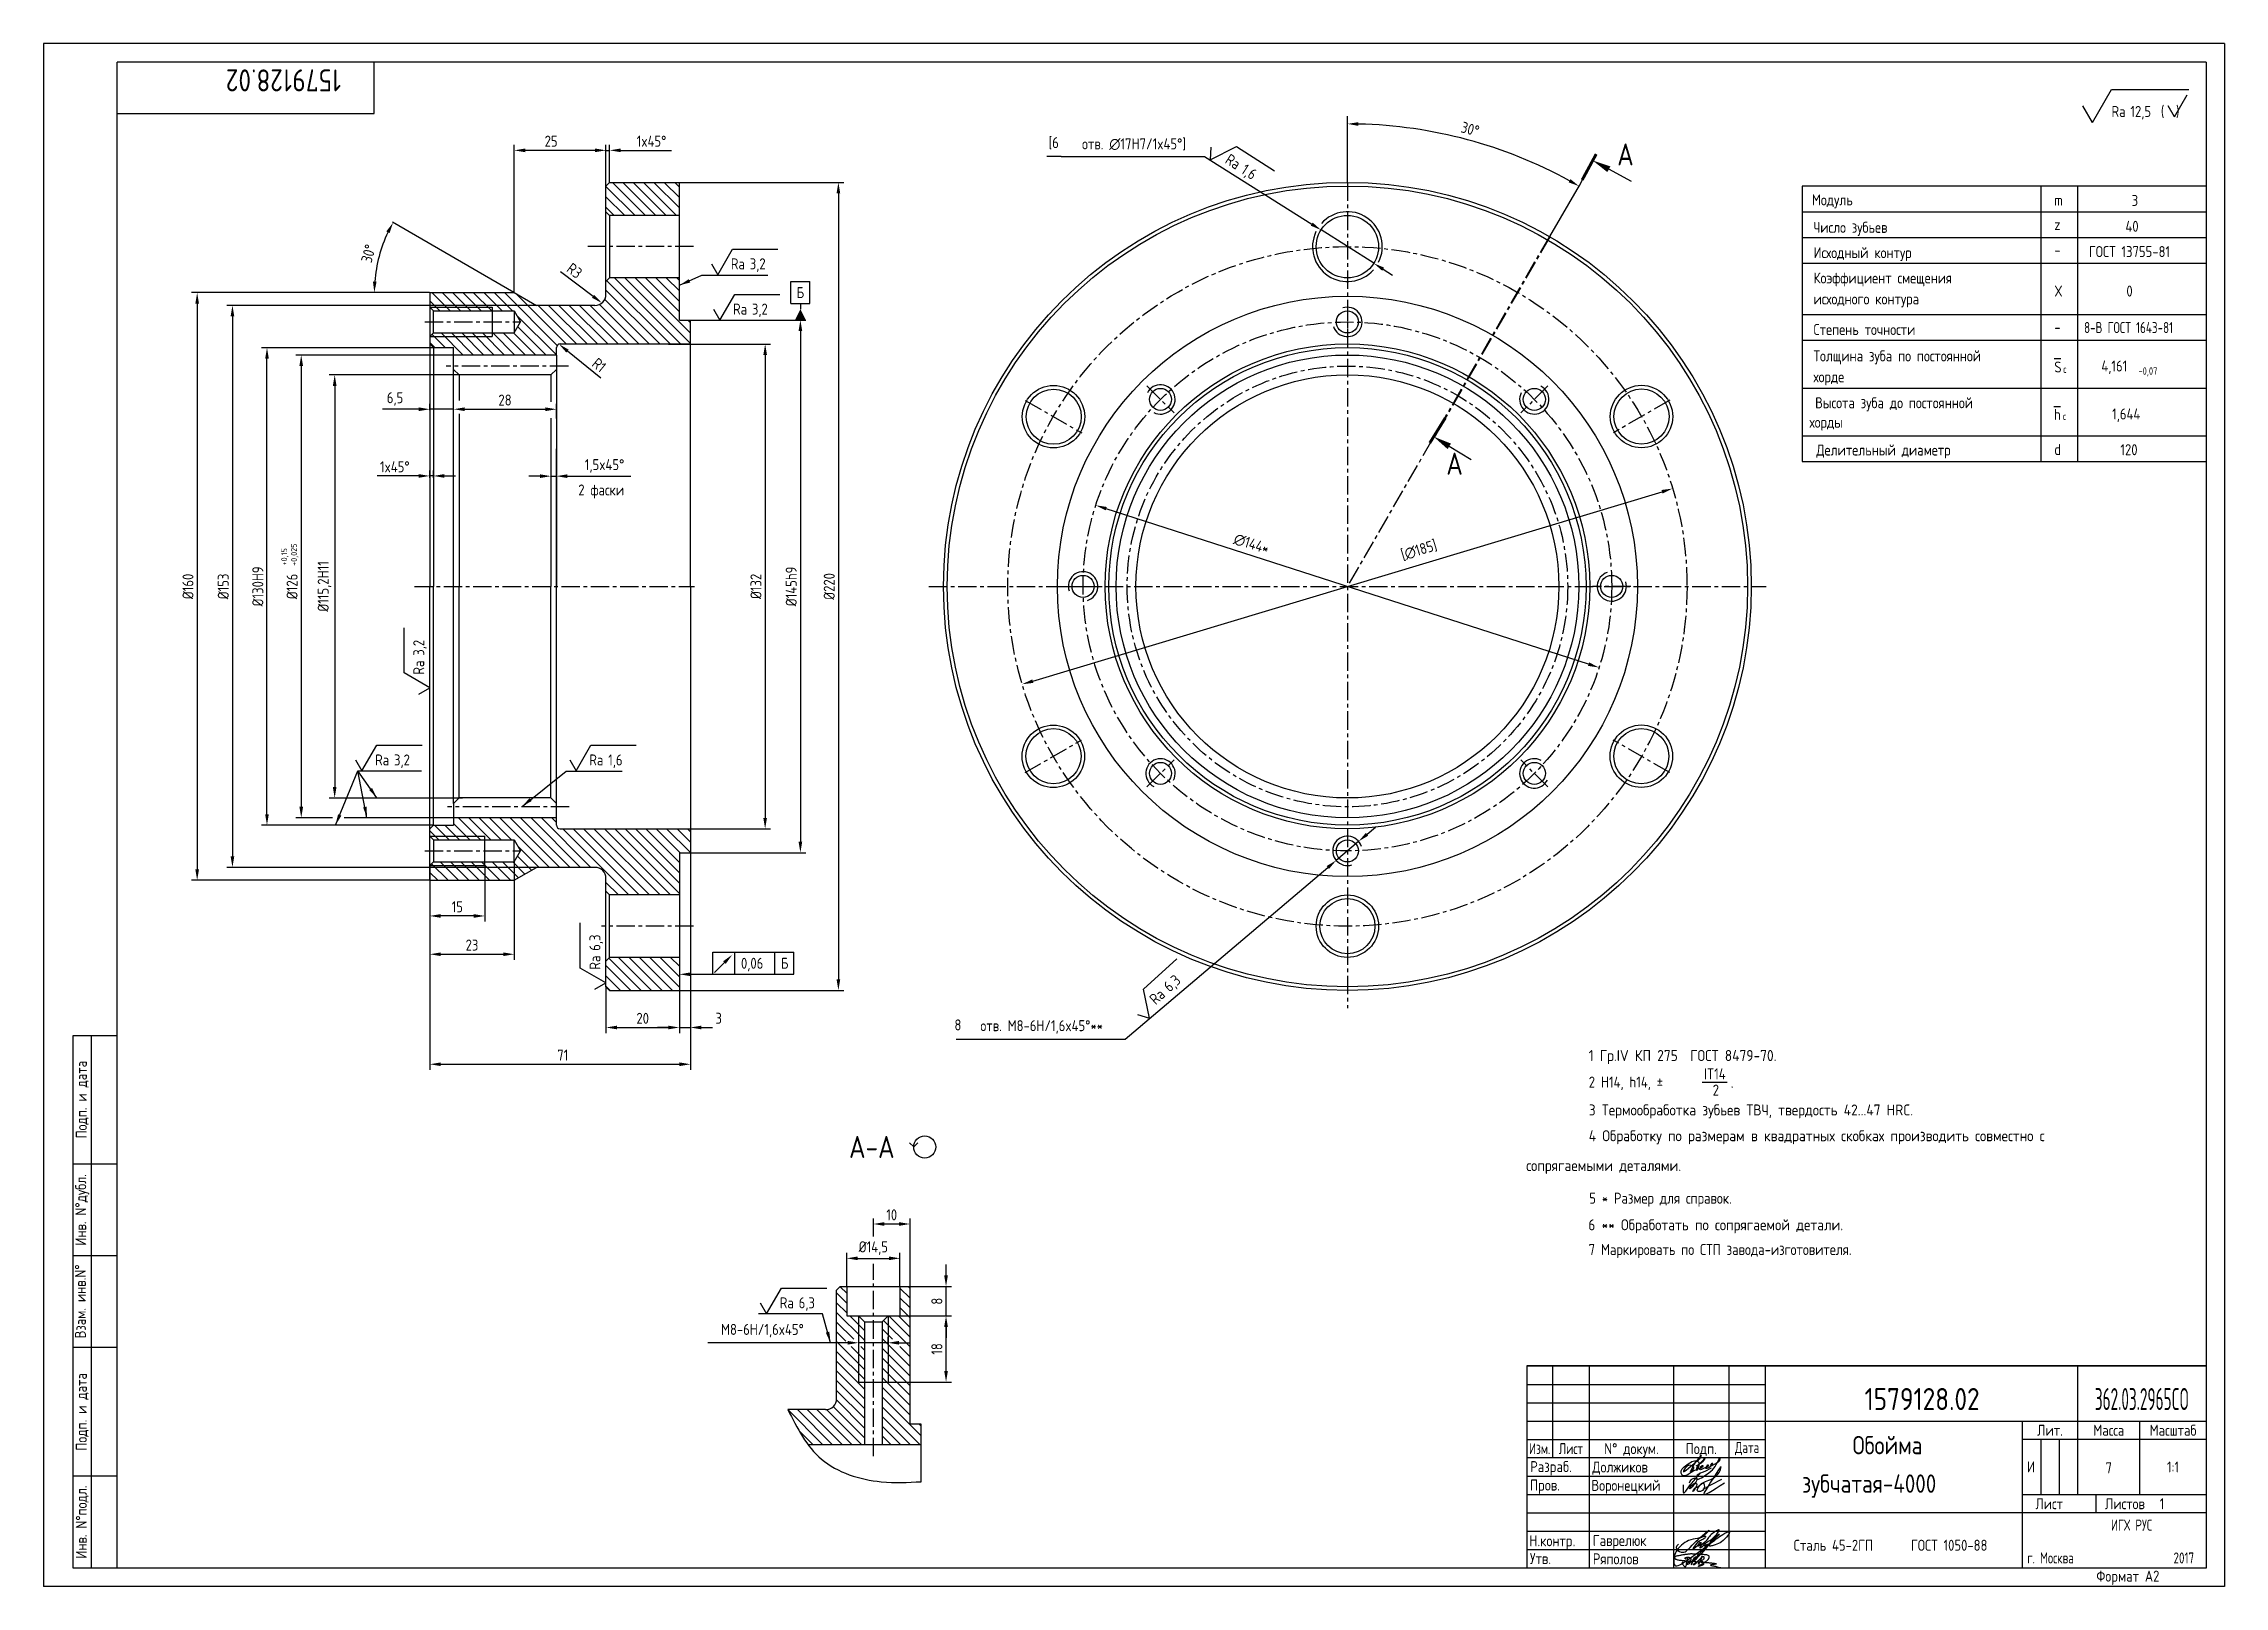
# Paper-space layout 'A2' of a CAD drawing. Extents: x -107 to 487, y 23 to 443.
# The model-space entities are those that its viewports show. They can reach past a viewport. Long polylines and large blocks are cut down to what shows.
import ezdxf
from ezdxf.enums import TextEntityAlignment as Align

# ---------------------------------------------------------------- set-up
doc = ezdxf.new("R2010")
doc.units = 0
doc.header["$LTSCALE"] = 8
doc.header["$MEASUREMENT"] = 0
doc.linetypes.add('CENTER', pattern=[2, 1.25, -0.25, 0.25, -0.25])
doc.layers.get('0').update_dxf_attribs({"linetype": 'CONTINUOUS'})
doc.layers.get('DEFPOINTS').update_dxf_attribs({"linetype": 'CONTINUOUS'})
for name, color, linetype in [('BORD', 1, 'CONTINUOUS'), ('CEN', 5, 'CENTER'), ('CONT', 6, 'CONTINUOUS'), ('DIM', 7, 'CONTINUOUS'), ('HATCH', 2, 'CONTINUOUS'), ('TEXT', 3, 'CONTINUOUS'), ('TEXTB', 6, 'CONTINUOUS'), ('VPORTI', 7, 'CONTINUOUS')]:
    doc.layers.add(name, color=color, linetype=linetype)
doc.layers.get('VPORTI').off()
doc.styles.add('STYLE1', font='romans.shx', dxfattribs={"width": 0.8})
doc.dimstyles.new('DIA', dxfattribs={"dimtxt": 3, "dimasz": 3, "dimexe": 0.18, "dimexo": 0.0625, "dimgap": 1.5, "dimtad": 1, "dimdec": 0, "dimdsep": 46, "dimtxsty": 'STYLE1', "dimcen": 0.09, "dimclrt": 3, "dimadec": 0, "dimazin": 0, "dimtfac": 1, "dimtdec": 0, "dimtofl": 0, "dimtmove": 0, "dimatfit": 0, "dimfxl": 1, "dimtolj": 1, "dimarcsym": 0})
doc.dimstyles.new('LIN', dxfattribs={"dimscale": 0, "dimtxt": 3, "dimasz": 3, "dimexe": 1.5, "dimexo": 0, "dimgap": 1, "dimtad": 1, "dimzin": 13, "dimdsep": 46, "dimtxsty": 'STYLE1', "dimcen": 0, "dimclrt": 3, "dimadec": 0, "dimazin": 0, "dimtp": 1, "dimtm": 1, "dimtfac": 1, "dimtmove": 1, "dimatfit": 3, "dimfxl": 1, "dimtolj": 1, "dimtzin": 13, "dimarcsym": 0})

psp = doc.layouts.new('A2')

# ---------------------------------------------------------------- texts
at = {"layer": 'TEXT', "style": 'STYLE1'}
for s, height, width, p in [('Модуль', 3, 0.8, (374.46, 398.87)), ('m', 3, 0.8, (440.5, 398.8)), ('3', 3, 0.8, (461.58, 398.72)), ('Число зубьев', 3, 0.8, (374.91, 391.39)), ('z', 3, 0.8, (440.5, 392.15)), ('40', 3, 0.8, (459.87, 391.67)), ('Исходный контур', 3, 0.8, (374.91, 384.5)), ('-', 3, 0.8, (440.5, 385.24)), ('ГОСТ 13755-81', 3, 0.8, (449.93, 384.79)), ('Коэффициент смещения', 3, 0.8, (374.91, 377.61)), ('X', 3, 0.8, (440.5, 374.04)), ('0', 3, 0.8, (460.13, 374.04)), ('исходного контура', 3, 0.8, (374.91, 371.9)), ('Степень точности', 3, 0.8, (374.91, 363.58)), ('-', 3, 0.8, (440.5, 364.21)), ('8-B ГОСТ 1643-81', 3, 0.7, (448.61, 364.11)), ('Толщина зуба по постоянной', 3, 0.8, (374.91, 356.39)), ('4,161', 3, 0.8, (453.32, 353.64)), ('хорде', 3, 0.8, (374.91, 350.7)), ('S', 3, 0.8, (440.5, 353.37)), ('с', 2, 0.8, (442.93, 353.27)), ('-0,07', 2, 0.8, (463.42, 352.77)), ('Высота зуба до постоянной  ', 3, 0.8, (375.36, 343.63)), ('  хорды', 3, 0.8, (370.66, 338.34)), ('h', 3, 0.8, (440.41, 340.46)), ('с', 2, 0.8, (442.84, 340.46)), ('1,644', 3, 0.8, (456.25, 340.58)), ('Делительный диаметр', 3, 0.8, (375.67, 330.77)), ('d', 3, 0.8, (440.5, 330.92)), ('120', 3, 0.8, (458.5, 330.85)), ('1 Гр.IV КП 275  ГОСТ 8479-70.', 3, 0.85, (313.68, 165.92)), ('2 Н14, h14, %%P', 3, 0.8, (313.7, 158.7)), ('IT14', 3, 0.8, (345.08, 160.93)), ('2', 3, 0.8, (347.46, 156.51)), ('.', 3, 0.8, (352.38, 158.61)), ('3 Термообработка зубьев ТВЧ, твердость 42...47 HRC.', 3, 0.85, (313.7, 151.1)), ('4 Обработку по размерам в квадратных скобках производить совместно с ', 3, 0.85, (313.7, 144.08)), ('сопрягаемыми деталями.', 3, 0.85, (296.66, 135.98)), ('5 * Размер для справок.', 3, 0.8, (313.84, 127.08)), ('6 ** Обработать по сопрягаемой детали.', 3, 0.85, (313.56, 119.84)), ('7 Маркировать по СТП завода-изготовителя.', 3, 0.8, (313.65, 113.11)), ('Сталь 45-2ГП', 3, 0.8, (369.51, 32.59)), ('ГОСТ 1050-88', 3, 0.8, (401.46, 32.6))]:
    psp.add_text(s, height=height, dxfattribs=dict(at, width=width)).set_placement(p)
at = {"layer": 'TEXTB', "style": 'STYLE1', "width": 0.8}
psp.add_text('зубчатая-4000', height=5, dxfattribs=at).set_placement((371.81, 48.38))

msp = doc.modelspace()

# ---------------------------------------------------------------- texts
at = {"layer": 'TEXT', "style": 'STYLE1', "width": 0.8}
for s, p in [('[6', (-3635.456, -812.793)), ('2 фаски', (-3763.566, -907.353)), ('0,06', (-3719.256, -1036.213)), ('Б', (-3708.371, -1036.213)), ('8', (-3661.108, -1052.991))]:
    msp.add_text(s, height=3, dxfattribs=at).set_placement(p)
for s, p in [('+0,15', (-3842.869, -926.4)), ('+0,025', (-3840.205, -926.518))]:
    msp.add_text(s, height=1.6, rotation=90, dxfattribs=at).set_placement(p)
at = {"layer": 'TEXTB', "style": 'STYLE1', "width": 0.8}
msp.add_attdef('A', (-3480.586, -817.507), 'А', height=6, rotation=359.915889, dxfattribs=at)
at = {"layer": 'TEXTB', "style": 'STYLE1', "text_generation_flag": 4, "width": 0.8}
msp.add_attdef('A', (-3522.624, -901.701), 'А', height=6, rotation=179.97088, dxfattribs=at)

# ---------------------------------------------------------------- blocks, each defined once
blk = doc.blocks.new('A$C314368CF')
at = {"layer": 'TEXT'}
for q in [(7.18, 6), (1.98, 3)]:
    blk.add_line((3.72, 0), q, dxfattribs=at)
at = {"layer": 'TEXT', "style": 'STYLE1', "width": 0.8}
blk.add_text('(  )', height=3, dxfattribs=at).set_placement((0, 0))
blk = doc.blocks.new('sherISO_18')
at = {"layer": 'CONT'}
for p, q in [((-30.94, -16.46), (-25.74, -7.46)), ((-25.74, -7.46), (-4.67, -7.46)), ((-30.94, -16.46), (-33.54, -11.96))]:
    blk.add_line(p, q, dxfattribs=at)
blk.add_blockref('A$C314368CF', (-12.3, -14.96))
at = {"layer": 'TEXTB', "style": 'STYLE1', "width": 0.8}
blk.add_text('Ra', height=3, dxfattribs=at).set_placement((-25.74, -14.96))
blk.add_attdef('12,5', (-20.6, -14.96), '', height=3, dxfattribs=at)
blk = doc.blocks.new('A2_01_protect')
at = {"layer": 'BORD'}
for p, q in [((594, 420), (0, 420)), ((0, 420), (0, 0)), ((0, 420), (0, 0)), ((594, 420), (594, 0)), ((404, 55), (469, 55)), ((404, 50), (469, 50)), ((404, 45), (469, 45)), ((544, 40), (544, 25)), ((549, 40), (549, 25)), ((404, 30), (469, 30)), ((404, 25), (469, 25)), ((404, 20), (469, 20)), ((404, 15), (469, 15)), ((404, 10), (469, 10)), ((594, 0), (0, 0))]:
    blk.add_line(p, q, dxfattribs=at)
at = {"layer": 'CONT'}
for p, q in [((20, 5), (20, 415)), ((589, 415), (20, 415)), ((90, 401), (90, 415)), ((589, 415), (589, 5)), ((20, 401), (90, 401)), ((8, 5), (8, 150)), ((8, 150), (20, 150)), ((13, 5), (13, 150)), ((8, 115), (20, 115)), ((20, 90), (8, 90)), ((20, 65), (8, 65)), ((404, 60), (404, 5)), ((589, 60), (404, 60)), ((404, 60), (589, 60)), ((411, 60), (411, 35)), ((421, 60), (421, 5)), ((444, 5), (444, 60)), ((459, 60), (459, 5)), ((469, 5), (469, 60)), ((554, 60), (554, 25)), ((469, 45), (589, 45)), ((539, 5), (539, 45)), ((571, 25), (571, 45)), ((404, 40), (469, 40)), ((589, 40), (539, 40)), ((20, 30), (8, 30)), ((469, 35), (404, 35)), ((539, 25), (589, 25)), ((559, 25), (559, 20)), ((589, 20), (469, 20)), ((20, 5), (8, 5)), ((589, 5), (20, 5))]:
    blk.add_line(p, q, dxfattribs=at)
at = {"layer": 'TEXT', "style": 'STYLE1', "width": 0.8}
for s, p in [('Подп. и дата', (10.5, 132.5)), ('Инв. N%%dдубл.', (10.5, 102.5)), ('Взам. инв.N%%d ', (10, 78.38)), ('Подп. и дата', (10.5, 47.5)), ('Инв. N%%dподл.', (10.5, 17.5))]:
    blk.add_text(s, height=3, rotation=90, dxfattribs=at).set_placement(p, align=Align.MIDDLE)
at = {"layer": 'TEXT', "style": 'STYLE1'}
for s, width, p in [('Лит.', 0.8, (546.5, 42.5)), ('Масса', 0.8, (562.5, 42.5)), ('Масштаб', 0.8, (580, 42.5)), ('Изм.', 0.7, (407.5, 37.5)), ('Лист', 0.7, (416, 37.5)), ('N%%d докум.', 0.8, (432.5, 37.5)), ('Подп.', 0.8, (451.5, 37.5)), ('Лист', 0.8, (546.27, 22.5)), ('Листов', 0.8, (566.9, 22.5))]:
    blk.add_text(s, height=3, dxfattribs=dict(at, width=width)).set_placement(p, align=Align.MIDDLE_CENTER)
at = {"layer": 'TEXT', "style": 'STYLE1', "width": 0.7}
for s, p in [('Дата', (464, 37.5)), ('ИГХ РУС', (568.73, 16.69))]:
    blk.add_text(s, height=3, dxfattribs=at).set_placement(p, align=Align.MIDDLE)
at = {"layer": 'TEXT', "style": 'STYLE1'}
for s, width, p in [('Разpаб.', 0.8, (404.92, 31.1)), ('Пpов.', 0.8, (404.84, 26.08)), ('Н.контp.', 0.8, (404.68, 10.92)), ('Утв.', 0.8, (404.84, 6.06)), ('г. Москва', 0.7, (540.32, 6.25)), ('Фоpмат А2', 0.8, (559.11, 1.29))]:
    blk.add_text(s, height=3, dxfattribs=dict(at, width=width)).set_placement(p)
for tag, p, width in [('ФИО', (423, 31), 0.8), ('И', (540.24, 31.03), 0.8), ('ФИО', (423, 26), 0.8), ('ФИО', (423, 11), 0.8), ('ФИО', (423, 6), 0.8), ('2007', (576.85, 6.29), 0.7)]:
    blk.add_attdef(tag, p, '', height=3, dxfattribs=dict(at, width=width))
at = {"layer": 'TEXT', "style": 'STYLE1', "width": 0.8}
for tag, p in [('200', (562.5, 32.5)), ('1:10', (580, 32.5))]:
    blk.add_attdef(tag, text='', height=3, dxfattribs=at).set_placement(p, align=Align.MIDDLE)
blk.add_attdef('СБОРОЧНЫЙ_ЧЕРТЕЖ', text='', height=3, dxfattribs=at).set_placement((504, 21.3), align=Align.CENTER)
for tag, p in [('1', (553, 22.5)), ('2', (577, 22.5))]:
    blk.add_attdef(tag, text='', height=3, dxfattribs=at).set_placement(p, align=Align.MIDDLE_CENTER)
at = {"layer": 'TEXTB', "style": 'STYLE1', "width": 0.8}
blk.add_attdef('1234567', (81, 413), '', height=6, rotation=180, dxfattribs=at)
blk.add_attdef('1234567', (507.4, 48), '', height=6, dxfattribs=at)
for tag, height, p in [('123ХЯ', 6, (567.62, 48)), ('НАИМЕНОВАНИЕ', 5, (504, 30))]:
    blk.add_attdef(tag, text='', height=height, dxfattribs=at).set_placement(p, align=Align.CENTER)
blk = doc.blocks.new('A$C63F45750')
at = {"layer": 'TEXT'}
for points, knots in [([(3.17, 2.37), (3.12, 2.38), (3.04, 2.41), (2.94, 2.5), (2.85, 2.57), (2.79, 2.69), (2.87, 2.77), (2.99, 2.84), (3.16, 2.89), (3.36, 2.93), (3.6, 2.95), (3.82, 2.92), (4.05, 2.87), (4.25, 2.78), (4.45, 2.63), (4.46, 2.42), (4.38, 2.26), (4.28, 2.1), (4.17, 1.94), (4.03, 1.78), (3.89, 1.62), (3.75, 1.52), (3.63, 1.43), (3.49, 1.36), (3.35, 1.3), (3.24, 1.25), (3.16, 1.21), (3.12, 1.15), (3.19, 1.1), (3.27, 1.09), (3.4, 1.07), (3.55, 1.07), (3.72, 1.12), (3.92, 1.19), (4.1, 1.34), (4.26, 1.51), (4.44, 1.65), (4.59, 1.81), (4.74, 1.93), (4.84, 2.04), (4.93, 2.14), (5.07, 2.29), (5.19, 2.53), (5.28, 2.68), (5.35, 2.96), (5.23, 2.66), (5.2, 2.44), (5.04, 2.09), (4.95, 1.81), (4.86, 1.57), (4.75, 1.31), (4.67, 1.12), (4.46, 0.78), (4.62, 1.17), (4.71, 1.45), (4.88, 1.74), (5.01, 2), (5.08, 2.19), (5.19, 2.4), (5.32, 2.58), (5.4, 2.75), (5.52, 2.89), (5.65, 3.04), (5.85, 3.1), (6.02, 3.03), (6.08, 2.87), (6.03, 2.7), (5.9, 2.51), (5.7, 2.37), (5.55, 2.23), (5.4, 2.17), (5.31, 2.12), (5.12, 2.09), (5.35, 2.07), (5.48, 2), (5.64, 1.93), (5.75, 1.8), (5.85, 1.67), (5.89, 1.54), (5.89, 1.37), (5.8, 1.2), (5.63, 1.06), (5.41, 0.94), (5.23, 0.86), (5.02, 0.92), (5.13, 1.1), (5.28, 1.16), (5.44, 1.27), (5.61, 1.36), (5.74, 1.46), (5.86, 1.53), (5.95, 1.61), (6.05, 1.69), (6.15, 1.77), (6.28, 1.87), (6.46, 2.02), (6.65, 2.19), (6.83, 2.37), (6.98, 2.49), (7.11, 2.61), (7.2, 2.74), (7.32, 2.84), (7.42, 2.97), (7.48, 3.08), (7.48, 3.27), (7.34, 3.08), (7.28, 2.94), (7.18, 2.69), (7.1, 2.46), (7, 2.22), (6.93, 1.98), (6.83, 1.78), (6.73, 1.55), (6.67, 1.34), (6.6, 1.14), (6.56, 1.03), (6.39, 0.99), (6.62, 1.33), (6.75, 1.54), (6.93, 1.87), (7.05, 2.08), (7.18, 2.32), (7.33, 2.6), (7.47, 2.89), (7.6, 3.07), (7.79, 3.18), (7.95, 3.01), (8, 2.81), (7.99, 2.62), (7.94, 2.46), (7.83, 2.33), (7.69, 2.22), (7.53, 2.11), (7.37, 2.03), (7.21, 1.99), (7.11, 1.97), (6.89, 1.98), (7.07, 1.94), (7.15, 1.9), (7.27, 1.88), (7.39, 1.84), (7.52, 1.81), (7.62, 1.72), (7.7, 1.62), (7.78, 1.51), (7.83, 1.39), (7.87, 1.26), (7.88, 1.13), (7.86, 0.99), (7.75, 0.88), (7.6, 0.77), (7.4, 0.73), (7.19, 0.66), (6.97, 0.55), (6.71, 0.48), (6.57, 0.44), (6.42, 0.42), (6.52, 0.58), (6.61, 0.64), (6.81, 0.78), (7.06, 0.89), (7.33, 1.04), (7.55, 1.16), (7.7, 1.24), (7.84, 1.32), (7.99, 1.43), (8.21, 1.58), (8.48, 1.76), (8.74, 1.95), (8.97, 2.12), (9.1, 2.29), (9.23, 2.44), (9.3, 2.6), (9.37, 2.74), (9.42, 2.92), (9.45, 3.13), (9.21, 3.48), (8.67, 3.59), (8.09, 3.63), (7.57, 3.66), (7.06, 3.74), (6.57, 3.75), (6.09, 3.74), (5.67, 3.78), (5.28, 3.78), (4.96, 3.81), (4.65, 3.83), (4.31, 3.82), (3.97, 3.79), (3.61, 3.74), (3.22, 3.67), (2.86, 3.66), (2.53, 3.61), (2.18, 3.52), (1.78, 3.54), (1.38, 3.37), (0.96, 3.35), (0.58, 3.24), (0.25, 3.19), (0.03, 3.06), (-0.03, 2.83), (0.02, 2.6), (0.26, 2.38), (0.59, 2.33), (1, 2.2), (1.48, 2.15), (1.93, 2.05), (2.35, 2.02), (2.72, 2.01), (3.11, 1.94), (3.68, 1.94), (4.25, 1.83), (4.91, 1.87), (5.53, 1.76), (6.13, 1.72), (6.73, 1.71), (7.32, 1.62), (7.99, 1.55), (8.64, 1.54), (9.16, 1.46), (9.61, 1.42), (10.03, 1.4), (10.41, 1.32), (10.73, 1.29), (11.01, 1.24), (11.18, 1.23), (11.42, 1.14), (11.18, 1.06), (11.01, 1.03), (10.71, 0.98), (10.37, 0.92), (10.1, 0.91), (9.65, 0.75), (10.22, 0.67), (10.54, 0.59), (11.08, 0.47), (11.61, 0.35), (12.17, 0.15), (12.64, 0.08), (12.98, 0.03), (13.11, 0.01), (13.18, 0)], [0, 0, 0, 0, 0.153866, 0.270441, 0.388867, 0.510533, 0.592156, 0.71333, 0.90842, 1.11344, 1.349254, 1.61246, 1.782219, 2.047249, 2.291879, 2.451528, 2.651081, 2.806158, 3.017979, 3.227348, 3.462381, 3.633009, 3.75766, 3.920516, 4.080796, 4.214529, 4.291786, 4.349969, 4.397594, 4.50822, 4.594826, 4.799244, 4.954392, 5.128468, 5.437537, 5.632649, 5.842485, 6.094987, 6.293219, 6.410959, 6.551192, 6.687808, 7.022147, 7.294342, 7.425356, 7.52079, 7.946481, 8.313051, 8.59833, 8.833695, 9.090496, 9.427695, 9.601191, 9.883219, 10.093306, 10.673943, 10.798776, 10.974628, 11.287247, 11.486184, 11.648652, 11.848902, 12.027194, 12.25348, 12.40059, 12.537783, 12.716293, 12.91523, 13.208551, 13.438489, 13.549668, 13.67779, 13.77127, 13.930001, 14.029091, 14.272112, 14.434836, 14.547084, 14.739051, 14.830983, 15.061241, 15.268922, 15.500489, 15.788979, 15.879568, 16.024283, 16.221854, 16.418714, 16.593102, 16.783247, 16.91018, 17.018213, 17.135263, 17.278205, 17.430482, 17.620087, 17.979626, 18.191789, 18.388716, 18.565718, 18.714854, 18.857929, 19.039974, 19.171375, 19.283034, 19.400085, 19.618058, 19.882245, 20.150781, 20.377854, 20.649532, 20.89723, 21.042543, 21.40016, 21.557817, 21.667145, 21.752781, 21.926256, 22.412297, 22.813145, 22.961412, 23.171289, 23.607257, 23.940428, 24.110007, 24.291214, 24.48084, 24.697609, 24.904078, 25.034245, 25.218018, 25.407651, 25.573473, 25.787447, 25.930292, 26.051316, 26.18846, 26.285312, 26.406799, 26.52425, 26.630463, 26.793722, 26.898606, 27.029313, 27.171012, 27.314101, 27.419918, 27.580557, 27.709367, 27.829268, 28.024364, 28.266961, 28.41242, 28.705761, 28.989137, 29.187748, 29.233768, 29.332802, 29.529535, 29.667094, 30.039923, 30.332117, 30.61061, 30.769982, 30.856778, 31.109923, 31.313488, 31.656425, 32.066331, 32.296628, 32.49714, 32.710276, 32.891468, 33.014834, 33.177747, 33.444503, 33.618009, 34.409008, 34.914636, 35.419802, 35.95397, 36.458179, 36.88069, 37.388403, 37.738353, 38.034261, 38.353468, 38.693154, 39.037638, 39.391136, 39.787481, 40.203773, 40.488977, 40.784975, 41.26625, 41.668005, 42.070065, 42.499388, 42.869834, 43.079573, 43.213439, 43.554591, 43.717296, 44.153724, 44.506336, 45.019111, 45.587859, 45.90191, 46.270392, 46.703958, 47.093115, 47.952647, 48.44014, 49.079253, 49.808223, 50.268654, 50.851051, 51.604831, 52.298429, 52.776925, 53.1907, 53.661988, 54.042386, 54.348524, 54.616841, 54.853814, 54.983777, 55.126096, 55.333328, 55.613101, 56.008732, 56.315809, 56.59982, 56.87931, 57.399251, 57.889617, 58.432507, 59.066698, 59.660314, 59.862668, 60.07277, 60.07277, 60.07277, 60.07277]), ([(2.31, 1.53), (2.26, 1.52), (2.17, 1.51), (2.06, 1.48), (1.93, 1.38), (2.07, 1.25), (2.14, 1.11), (2.26, 0.93), (2.39, 0.72), (2.57, 0.54), (2.71, 0.44), (2.86, 0.4), (3.02, 0.43), (3.14, 0.54), (3.21, 0.79), (3.25, 1.07), (3.31, 1.4), (3.35, 1.67), (3.38, 1.92), (3.47, 2.19), (3.5, 2.43), (3.54, 2.59), (3.56, 2.64)], [0, 0, 0, 0, 0.15847, 0.269731, 0.363591, 0.555514, 0.688037, 0.848606, 1.204359, 1.433632, 1.58673, 1.729549, 1.880686, 2.057874, 2.19169, 2.63505, 2.928153, 3.184121, 3.441863, 3.696117, 4.025873, 4.178055, 4.178055, 4.178055, 4.178055])]:
    blk.add_open_spline(points, degree=3, knots=knots, dxfattribs=at)
blk = doc.blocks.new('*D2')
at = {"layer": 'DEFPOINTS', "color": 0, "transparency": 16777216}
for p in [(-3739.02, -866.12), (-3739.02, -998.12), (-3712.67, -998.12)]:
    blk.add_point(p, dxfattribs=at)
at = {"layer": 'DIM', "color": 0, "lineweight": -2, "transparency": 16777216}
for p, q in [((-3739.02, -866.12), (-3711.17, -866.12)), ((-3712.67, -869.12), (-3712.67, -995.12)), ((-3739.02, -998.12), (-3711.17, -998.12))]:
    blk.add_line(p, q, dxfattribs=at)
at = {"layer": 'DIM', "color": 0, "transparency": 16777216}
for points in [[(-3713.17, -869.12), (-3712.17, -869.12), (-3712.67, -866.12)], [(-3713.17, -995.12), (-3712.17, -995.12), (-3712.67, -998.12)]]:
    blk.add_solid(points, dxfattribs=at)
at = {"layer": 'DIM', "color": 3, "transparency": 16777216, "insert": (-3715.17, -932.12), "char_height": 3, "attachment_point": 5, "rotation": 90, "style": 'STYLE1'}
blk.add_mtext('\\A1;%%C132', dxfattribs=at)
blk = doc.blocks.new('*D3')
at = {"layer": 'DEFPOINTS', "color": 0, "transparency": 16777216}
for p in [(-3733.02, -859.62), (-3735.59, -1004.62), (-3703.07, -1004.62)]:
    blk.add_point(p, dxfattribs=at)
at = {"layer": 'DIM', "color": 0, "lineweight": -2, "transparency": 16777216}
for p, q in [((-3733.02, -859.62), (-3701.57, -859.62)), ((-3703.07, -862.62), (-3703.07, -1001.62)), ((-3735.59, -1004.62), (-3701.57, -1004.62))]:
    blk.add_line(p, q, dxfattribs=at)
at = {"layer": 'DIM', "color": 0, "transparency": 16777216}
for points in [[(-3703.57, -862.62), (-3702.57, -862.62), (-3703.07, -859.62)], [(-3703.57, -1001.62), (-3702.57, -1001.62), (-3703.07, -1004.62)]]:
    blk.add_solid(points, dxfattribs=at)
at = {"layer": 'DIM', "color": 3, "transparency": 16777216, "insert": (-3705.57, -932.12), "char_height": 3, "attachment_point": 5, "rotation": 90, "style": 'STYLE1'}
blk.add_mtext('\\A1;%%C145h9', dxfattribs=at)
blk = doc.blocks.new('*D4')
at = {"layer": 'DEFPOINTS', "color": 0, "transparency": 16777216}
for p in [(-3737.02, -822.12), (-3736.02, -1042.12), (-3692.72, -1042.12)]:
    blk.add_point(p, dxfattribs=at)
at = {"layer": 'DIM', "color": 0, "lineweight": -2, "transparency": 16777216}
for p, q in [((-3737.02, -822.12), (-3691.22, -822.12)), ((-3692.72, -825.12), (-3692.72, -1039.12)), ((-3736.02, -1042.12), (-3691.22, -1042.12))]:
    blk.add_line(p, q, dxfattribs=at)
at = {"layer": 'DIM', "color": 0, "transparency": 16777216}
for points in [[(-3693.22, -825.12), (-3692.22, -825.12), (-3692.72, -822.12)], [(-3693.22, -1039.12), (-3692.22, -1039.12), (-3692.72, -1042.12)]]:
    blk.add_solid(points, dxfattribs=at)
at = {"layer": 'DIM', "color": 3, "transparency": 16777216, "insert": (-3695.22, -932.12), "char_height": 3, "attachment_point": 5, "rotation": 90, "style": 'STYLE1'}
blk.add_mtext('\\A1;%%C220', dxfattribs=at)
blk = doc.blocks.new('*D5')
at = {"layer": 'DEFPOINTS', "color": 0, "transparency": 16777216}
for p in [(-3796.02, -874.52), (-3829.92, -989.72), (-3795.12, -989.72)]:
    blk.add_point(p, dxfattribs=at)
at = {"layer": 'DIM', "color": 0, "lineweight": -2, "transparency": 16777216}
for p, q in [((-3796.02, -874.52), (-3831.42, -874.52)), ((-3829.92, -877.52), (-3829.92, -986.72)), ((-3795.12, -989.72), (-3831.42, -989.72))]:
    blk.add_line(p, q, dxfattribs=at)
at = {"layer": 'DIM', "color": 0, "transparency": 16777216}
for points in [[(-3830.42, -877.52), (-3829.42, -877.52), (-3829.92, -874.52)], [(-3830.42, -986.72), (-3829.42, -986.72), (-3829.92, -989.72)]]:
    blk.add_solid(points, dxfattribs=at)
at = {"layer": 'DIM', "color": 3, "transparency": 16777216, "insert": (-3832.7, -932.12), "char_height": 3, "attachment_point": 5, "rotation": 90, "style": 'STYLE1'}
blk.add_mtext('\\A1;%%C115,2Н11', dxfattribs=at)
blk = doc.blocks.new('*D6')
at = {"layer": 'DEFPOINTS', "color": 0, "transparency": 16777216}
for p in [(-3771.02, -901.74), (-3769.52, -901.74), (-3769.52, -902.1)]:
    blk.add_point(p, dxfattribs=at)
at = {"layer": 'DIM', "color": 0, "lineweight": -2, "transparency": 16777216}
for p, q in [((-3774.02, -902.1), (-3777.02, -902.1)), ((-3771.02, -901.74), (-3771.02, -903.6)), ((-3771.02, -902.1), (-3769.52, -902.1)), ((-3769.52, -901.74), (-3769.52, -903.6)), ((-3766.52, -902.1), (-3749.29, -902.1))]:
    blk.add_line(p, q, dxfattribs=at)
at = {"layer": 'DIM', "color": 0, "transparency": 16777216}
for points in [[(-3774.02, -901.6), (-3774.02, -902.6), (-3771.02, -902.1)], [(-3766.52, -901.6), (-3766.52, -902.6), (-3769.52, -902.1)]]:
    blk.add_solid(points, dxfattribs=at)
at = {"layer": 'DIM', "color": 3, "transparency": 16777216, "insert": (-3756.41, -899.31), "char_height": 3, "attachment_point": 5, "style": 'STYLE1'}
blk.add_mtext('\\A1;1,5x45%%D', dxfattribs=at)
blk = doc.blocks.new('*D7')
at = {"layer": 'DEFPOINTS', "color": 0, "transparency": 16777216}
for p in [(-3756.02, -1041.12), (-3736.02, -1041.12), (-3736.02, -1052.2)]:
    blk.add_point(p, dxfattribs=at)
at = {"layer": 'DIM', "color": 0, "lineweight": -2, "transparency": 16777216}
for p, q in [((-3756.02, -1041.12), (-3756.02, -1053.7)), ((-3736.02, -1041.12), (-3736.02, -1053.7)), ((-3753.02, -1052.2), (-3739.02, -1052.2))]:
    blk.add_line(p, q, dxfattribs=at)
at = {"layer": 'DIM', "color": 0, "transparency": 16777216}
for points in [[(-3753.02, -1051.7), (-3753.02, -1052.7), (-3756.02, -1052.2)], [(-3739.02, -1051.7), (-3739.02, -1052.7), (-3736.02, -1052.2)]]:
    blk.add_solid(points, dxfattribs=at)
at = {"layer": 'DIM', "color": 3, "transparency": 16777216, "insert": (-3746.02, -1049.7), "char_height": 3, "attachment_point": 5, "style": 'STYLE1'}
blk.add_mtext('\\A1;20', dxfattribs=at)
blk = doc.blocks.new('*D8')
at = {"layer": 'DEFPOINTS', "color": 0, "transparency": 16777216}
for p in [(-3848.36, -867.12), (-3803.02, -867.12), (-3803.02, -997.12)]:
    blk.add_point(p, dxfattribs=at)
at = {"layer": 'DIM', "color": 0, "lineweight": -2, "transparency": 16777216}
for p, q in [((-3803.02, -867.12), (-3849.86, -867.12)), ((-3848.36, -994.12), (-3848.36, -870.12)), ((-3803.02, -997.12), (-3849.86, -997.12))]:
    blk.add_line(p, q, dxfattribs=at)
at = {"layer": 'DIM', "color": 0, "transparency": 16777216}
for points in [[(-3848.86, -870.12), (-3847.86, -870.12), (-3848.36, -867.12)], [(-3848.86, -994.12), (-3847.86, -994.12), (-3848.36, -997.12)]]:
    blk.add_solid(points, dxfattribs=at)
at = {"layer": 'DIM', "color": 3, "transparency": 16777216, "insert": (-3850.86, -932.12), "char_height": 3, "attachment_point": 5, "rotation": 90, "style": 'STYLE1'}
blk.add_mtext('\\A1;%%C130H9', dxfattribs=at)
blk = doc.blocks.new('*D9')
at = {"layer": 'DEFPOINTS', "color": 0, "transparency": 16777216}
for p in [(-3804.08, -852.12), (-3867.38, -1012.12), (-3804.02, -1012.12)]:
    blk.add_point(p, dxfattribs=at)
at = {"layer": 'DIM', "color": 0, "lineweight": -2, "transparency": 16777216}
for p, q in [((-3804.08, -852.12), (-3868.88, -852.12)), ((-3867.38, -855.12), (-3867.38, -1009.12)), ((-3804.02, -1012.12), (-3868.88, -1012.12))]:
    blk.add_line(p, q, dxfattribs=at)
at = {"layer": 'DIM', "color": 0, "transparency": 16777216}
for points in [[(-3867.88, -855.12), (-3866.88, -855.12), (-3867.38, -852.12)], [(-3867.88, -1009.12), (-3866.88, -1009.12), (-3867.38, -1012.12)]]:
    blk.add_solid(points, dxfattribs=at)
at = {"layer": 'DIM', "color": 3, "transparency": 16777216, "insert": (-3869.88, -932.12), "char_height": 3, "attachment_point": 5, "rotation": 90, "style": 'STYLE1'}
blk.add_mtext('\\A1;%%C160', dxfattribs=at)
blk = doc.blocks.new('*D10')
at = {"layer": 'DEFPOINTS', "color": 0, "transparency": 16777216}
for p in [(-3804.02, -1007.67), (-3789.02, -1008.12), (-3804.02, -1021.83)]:
    blk.add_point(p, dxfattribs=at)
at = {"layer": 'DIM', "color": 0, "lineweight": -2, "transparency": 16777216}
for p, q in [((-3804.02, -1007.67), (-3804.02, -1023.33)), ((-3789.02, -1008.12), (-3789.02, -1023.33)), ((-3792.02, -1021.83), (-3801.02, -1021.83))]:
    blk.add_line(p, q, dxfattribs=at)
at = {"layer": 'DIM', "color": 0, "transparency": 16777216}
for points in [[(-3801.02, -1021.33), (-3801.02, -1022.33), (-3804.02, -1021.83)], [(-3792.02, -1021.33), (-3792.02, -1022.33), (-3789.02, -1021.83)]]:
    blk.add_solid(points, dxfattribs=at)
at = {"layer": 'DIM', "color": 3, "transparency": 16777216, "insert": (-3796.52, -1019.33), "char_height": 3, "attachment_point": 5, "style": 'STYLE1'}
blk.add_mtext('\\A1;15', dxfattribs=at)
blk = doc.blocks.new('*D11')
at = {"layer": 'DEFPOINTS', "color": 0, "transparency": 16777216}
for p in [(-3804.02, -884.11), (-3797.52, -883.88), (-3797.52, -884.11)]:
    blk.add_point(p, dxfattribs=at)
at = {"layer": 'DIM', "color": 0, "lineweight": -2, "transparency": 16777216}
for p, q in [((-3807.02, -883.88), (-3816.94, -883.88)), ((-3804.02, -884.11), (-3804.02, -882.38)), ((-3797.52, -883.88), (-3804.02, -883.88)), ((-3797.52, -884.11), (-3797.52, -882.38)), ((-3794.52, -883.88), (-3791.52, -883.88))]:
    blk.add_line(p, q, dxfattribs=at)
at = {"layer": 'DIM', "color": 0, "transparency": 16777216}
for points in [[(-3807.02, -883.38), (-3807.02, -884.38), (-3804.02, -883.88)], [(-3794.52, -883.38), (-3794.52, -884.38), (-3797.52, -883.88)]]:
    blk.add_solid(points, dxfattribs=at)
at = {"layer": 'DIM', "color": 3, "transparency": 16777216, "insert": (-3813.48, -881.09), "char_height": 3, "attachment_point": 5, "style": 'STYLE1'}
blk.add_mtext('\\A1;6,5', dxfattribs=at)
blk = doc.blocks.new('*D12')
at = {"layer": 'DEFPOINTS', "color": 0, "transparency": 16777216}
for p in [(-3797.52, -883.88), (-3769.52, -883.88), (-3769.52, -886.43)]:
    blk.add_point(p, dxfattribs=at)
at = {"layer": 'DIM', "color": 0, "lineweight": -2, "transparency": 16777216}
for p, q in [((-3797.52, -883.88), (-3797.52, -882.38)), ((-3794.52, -883.88), (-3772.52, -883.88)), ((-3769.52, -886.43), (-3769.52, -882.38))]:
    blk.add_line(p, q, dxfattribs=at)
at = {"layer": 'DIM', "color": 0, "transparency": 16777216}
for points in [[(-3794.52, -883.38), (-3794.52, -884.38), (-3797.52, -883.88)], [(-3772.52, -883.38), (-3772.52, -884.38), (-3769.52, -883.88)]]:
    blk.add_solid(points, dxfattribs=at)
at = {"layer": 'DIM', "color": 3, "transparency": 16777216, "insert": (-3783.52, -881.38), "char_height": 3, "attachment_point": 5, "style": 'STYLE1'}
blk.add_mtext('\\A1;28', dxfattribs=at)
blk = doc.blocks.new('*D13')
at = {"layer": 'DEFPOINTS', "color": 0, "transparency": 16777216}
for p in [(-3755.02, -813.4), (-3756.02, -823.12), (-3755.02, -822.12)]:
    blk.add_point(p, dxfattribs=at)
at = {"layer": 'DIM', "color": 0, "lineweight": -2, "transparency": 16777216}
for p, q in [((-3759.02, -813.4), (-3762.02, -813.4)), ((-3756.02, -823.12), (-3756.02, -811.9)), ((-3756.02, -813.4), (-3755.02, -813.4)), ((-3755.02, -822.12), (-3755.02, -811.9)), ((-3752.02, -813.4), (-3738.22, -813.4))]:
    blk.add_line(p, q, dxfattribs=at)
at = {"layer": 'DIM', "color": 0, "transparency": 16777216}
for points in [[(-3759.02, -812.9), (-3759.02, -813.9), (-3756.02, -813.4)], [(-3752.02, -812.9), (-3752.02, -813.9), (-3755.02, -813.4)]]:
    blk.add_solid(points, dxfattribs=at)
at = {"layer": 'DIM', "color": 3, "transparency": 16777216, "insert": (-3743.62, -810.9), "char_height": 3, "attachment_point": 5, "style": 'STYLE1'}
blk.add_mtext('\\A1;1x45%%D', dxfattribs=at)
blk = doc.blocks.new('*D14')
at = {"layer": 'DEFPOINTS', "color": 0, "transparency": 16777216}
for p in [(-3781.02, -1007.12), (-3804.02, -1012.12), (-3781.02, -1032.26)]:
    blk.add_point(p, dxfattribs=at)
at = {"layer": 'DIM', "color": 0, "lineweight": -2, "transparency": 16777216}
for p, q in [((-3781.02, -1007.12), (-3781.02, -1033.76)), ((-3804.02, -1012.12), (-3804.02, -1033.76)), ((-3801.02, -1032.26), (-3784.02, -1032.26))]:
    blk.add_line(p, q, dxfattribs=at)
at = {"layer": 'DIM', "color": 0, "transparency": 16777216}
for points in [[(-3801.02, -1031.76), (-3801.02, -1032.76), (-3804.02, -1032.26)], [(-3784.02, -1031.76), (-3784.02, -1032.76), (-3781.02, -1032.26)]]:
    blk.add_solid(points, dxfattribs=at)
at = {"layer": 'DIM', "color": 3, "transparency": 16777216, "insert": (-3792.52, -1029.76), "char_height": 3, "attachment_point": 5, "style": 'STYLE1'}
blk.add_mtext('\\A1;23', dxfattribs=at)
blk = doc.blocks.new('*D15')
at = {"layer": 'DEFPOINTS', "color": 0, "transparency": 16777216}
for p in [(-3465.49, -905.48), (-3642.65, -958.76)]:
    blk.add_point(p, dxfattribs=at)
at = {"layer": 'DIM', "color": 0, "lineweight": -2, "transparency": 16777216}
blk.add_line((-3639.78, -957.89), (-3468.36, -906.34), dxfattribs=at)
at = {"layer": 'DIM', "color": 0, "transparency": 16777216}
for points in [[(-3468.51, -905.86), (-3468.22, -906.82), (-3465.49, -905.48)], [(-3639.92, -957.41), (-3639.63, -958.37), (-3642.65, -958.76)]]:
    blk.add_solid(points, dxfattribs=at)
at = {"layer": 'DIM', "color": 3, "transparency": 16777216, "insert": (-3534.57, -922.3), "char_height": 3, "attachment_point": 5, "rotation": 16.73804, "style": 'STYLE1'}
blk.add_mtext('\\A1;[∅185]', dxfattribs=at)
blk = doc.blocks.new('*D16')
at = {"layer": 'DEFPOINTS', "color": 0, "transparency": 16777216}
for p in [(-3551.02, -1001.53), (-3557.12, -1006.7)]:
    blk.add_point(p, dxfattribs=at)
at = {"layer": 'DIM', "color": 0, "lineweight": -2, "transparency": 16777216}
for p, q in [((-3548.73, -999.6), (-3546.44, -997.66)), ((-3551.02, -1001.53), (-3557.12, -1006.7)), ((-3614.63, -1055.34), (-3559.42, -1008.64)), ((-3660.66, -1055.34), (-3614.63, -1055.34))]:
    blk.add_line(p, q, dxfattribs=at)
at = {"layer": 'DIM', "color": 0, "transparency": 16777216}
for points in [[(-3549.05, -999.21), (-3548.4, -999.98), (-3551.02, -1001.53)], [(-3559.74, -1008.25), (-3559.09, -1009.02), (-3557.12, -1006.7)]]:
    blk.add_solid(points, dxfattribs=at)
at = {"layer": 'DIM', "color": 3, "transparency": 16777216, "insert": (-3638.15, -1052.05), "char_height": 3, "attachment_point": 5, "style": 'STYLE1'}
blk.add_mtext('\\A1; отв. M8-6H/1,6x45%%d**', dxfattribs=at)
blk = doc.blocks.new('*D17')
at = {"layer": 'DEFPOINTS', "color": 0, "transparency": 16777216}
for p in [(-3561.26, -835.08), (-3546.88, -844.15)]:
    blk.add_point(p, dxfattribs=at)
at = {"layer": 'DIM', "color": 0, "lineweight": -2, "transparency": 16777216}
for p, q in [((-3632.04, -815.07), (-3592.98, -815.07)), ((-3592.98, -815.07), (-3563.8, -833.48)), ((-3546.88, -844.15), (-3561.26, -835.08)), ((-3544.34, -845.75), (-3541.81, -847.35))]:
    blk.add_line(p, q, dxfattribs=at)
at = {"layer": 'DIM', "color": 0, "transparency": 16777216}
for points in [[(-3563.53, -833.06), (-3564.06, -833.9), (-3561.26, -835.08)], [(-3544.08, -845.33), (-3544.61, -846.17), (-3546.88, -844.15)]]:
    blk.add_solid(points, dxfattribs=at)
at = {"layer": 'DIM', "color": 3, "transparency": 16777216, "insert": (-3613.01, -811.78), "char_height": 3, "attachment_point": 5, "style": 'STYLE1'}
blk.add_mtext('\\A1; отв. ∅17Н7/1x45%%d]', dxfattribs=at)
blk = doc.blocks.new('*D19')
at = {"layer": 'DEFPOINTS', "color": 0, "transparency": 16777216}
for p in [(-3334.54, -1177.92), (-3322.24, -1177.92), (-3338.04, -1195.92)]:
    blk.add_point(p, dxfattribs=at)
at = {"layer": 'DIM', "color": 0, "lineweight": -2, "transparency": 16777216}
for p, q in [((-3334.54, -1177.92), (-3320.74, -1177.92)), ((-3322.24, -1192.92), (-3322.24, -1180.92)), ((-3338.04, -1195.92), (-3320.74, -1195.92))]:
    blk.add_line(p, q, dxfattribs=at)
at = {"layer": 'DIM', "color": 0, "transparency": 16777216}
for points in [[(-3322.74, -1180.92), (-3321.74, -1180.92), (-3322.24, -1177.92)], [(-3322.74, -1192.92), (-3321.74, -1192.92), (-3322.24, -1195.92)]]:
    blk.add_solid(points, dxfattribs=at)
at = {"layer": 'DIM', "color": 3, "transparency": 16777216, "insert": (-3324.74, -1186.92), "char_height": 3, "attachment_point": 5, "rotation": 90, "style": 'STYLE1'}
blk.add_mtext('\\A1;18', dxfattribs=at)
blk = doc.blocks.new('*D20')
at = {"layer": 'DEFPOINTS', "color": 0, "transparency": 16777216}
for p in [(-3334.54, -1169.92), (-3322.24, -1169.92), (-3334.79, -1177.92)]:
    blk.add_point(p, dxfattribs=at)
at = {"layer": 'DIM', "color": 0, "lineweight": -2, "transparency": 16777216}
for p, q in [((-3322.24, -1166.92), (-3322.24, -1163.92)), ((-3334.54, -1169.92), (-3320.74, -1169.92)), ((-3322.24, -1177.92), (-3322.24, -1169.92)), ((-3334.79, -1177.92), (-3320.74, -1177.92)), ((-3322.24, -1180.92), (-3322.24, -1183.92))]:
    blk.add_line(p, q, dxfattribs=at)
at = {"layer": 'DIM', "color": 0, "transparency": 16777216}
for points in [[(-3322.74, -1166.92), (-3321.74, -1166.92), (-3322.24, -1169.92)], [(-3322.74, -1180.92), (-3321.74, -1180.92), (-3322.24, -1177.92)]]:
    blk.add_solid(points, dxfattribs=at)
at = {"layer": 'DIM', "color": 3, "transparency": 16777216, "insert": (-3324.74, -1173.92), "char_height": 3, "attachment_point": 5, "rotation": 90, "style": 'STYLE1'}
blk.add_mtext('\\A1;8', dxfattribs=at)
blk = doc.blocks.new('*D21')
at = {"layer": 'DEFPOINTS', "color": 0, "transparency": 16777216}
for p in [(-3334.79, -1162.25), (-3349.29, -1169.92), (-3334.79, -1169.92)]:
    blk.add_point(p, dxfattribs=at)
at = {"layer": 'DIM', "color": 0, "lineweight": -2, "transparency": 16777216}
for p, q in [((-3349.29, -1169.92), (-3349.29, -1160.75)), ((-3346.29, -1162.25), (-3337.79, -1162.25)), ((-3334.79, -1169.92), (-3334.79, -1160.75))]:
    blk.add_line(p, q, dxfattribs=at)
at = {"layer": 'DIM', "color": 0, "transparency": 16777216}
for points in [[(-3346.29, -1161.75), (-3346.29, -1162.75), (-3349.29, -1162.25)], [(-3337.79, -1161.75), (-3337.79, -1162.75), (-3334.79, -1162.25)]]:
    blk.add_solid(points, dxfattribs=at)
at = {"layer": 'DIM', "color": 3, "transparency": 16777216, "insert": (-3342.04, -1159.47), "char_height": 3, "attachment_point": 5, "style": 'STYLE1'}
blk.add_mtext('\\A1;%%C14,5', dxfattribs=at)
blk = doc.blocks.new('*D22')
at = {"layer": 'DEFPOINTS', "color": 0, "transparency": 16777216}
for p in [(-3342.04, -1156.28), (-3332.04, -1152.9), (-3332.04, -1170.92)]:
    blk.add_point(p, dxfattribs=at)
at = {"layer": 'DIM', "color": 0, "lineweight": -2, "transparency": 16777216}
for p, q in [((-3342.04, -1156.28), (-3342.04, -1151.4)), ((-3332.04, -1170.92), (-3332.04, -1151.4)), ((-3339.04, -1152.9), (-3335.04, -1152.9))]:
    blk.add_line(p, q, dxfattribs=at)
at = {"layer": 'DIM', "color": 0, "transparency": 16777216}
for points in [[(-3339.04, -1152.4), (-3339.04, -1153.4), (-3342.04, -1152.9)], [(-3335.04, -1152.4), (-3335.04, -1153.4), (-3332.04, -1152.9)]]:
    blk.add_solid(points, dxfattribs=at)
at = {"layer": 'DIM', "color": 3, "transparency": 16777216, "insert": (-3337.04, -1150.4), "char_height": 3, "attachment_point": 5, "style": 'STYLE1'}
blk.add_mtext('\\A1;10', dxfattribs=at)
blk = doc.blocks.new('1')
at = {"layer": 'CONT'}
for q in [(0.14, 4.02), (2.4, 4.02)]:
    blk.add_line((1.27, 2.88), q, dxfattribs=at)
blk.add_circle((4.27, 2.88), 3, dxfattribs=at)
blk = doc.blocks.new('ZNAK04')
at = {"layer": 'CONT'}
blk.add_blockref('1', (30.27, 0.21), dxfattribs=at)
at = {"layer": 'TEXTB', "style": 'STYLE1', "width": 0.8}
for tag, height, p in [('А-А', 6, (13.88, 0.1)), ('SC', 5, (28.73, 0.1))]:
    blk.add_attdef(tag, text='', height=height, dxfattribs=at).set_placement(p, align=Align.RIGHT)
blk.add_attdef('45%%D(1)', (38.24, 0.1), '', height=5, dxfattribs=at)
blk = doc.blocks.new('*D26')
at = {"layer": 'DEFPOINTS', "color": 0, "transparency": 16777216}
for p in [(-3759.53, -853.14), (-3757.14, -854.95)]:
    blk.add_point(p, dxfattribs=at)
at = {"layer": 'DIM', "color": 0, "lineweight": -2, "transparency": 16777216}
blk.add_line((-3768.45, -846.38), (-3759.53, -853.14), dxfattribs=at)
at = {"layer": 'DIM', "color": 0, "transparency": 16777216}
blk.add_solid([(-3759.23, -852.74), (-3759.83, -853.54), (-3757.14, -854.95)], dxfattribs=at)
at = {"layer": 'DIM', "color": 3, "transparency": 16777216, "insert": (-3764.6, -846.17), "char_height": 3, "attachment_point": 5, "rotation": 322.87421, "style": 'STYLE1'}
blk.add_mtext('\\A1;R3', dxfattribs=at)
blk = doc.blocks.new('*D27')
at = {"layer": 'DEFPOINTS', "color": 0, "transparency": 16777216}
for p in [(-3774.96, -855.62), (-3857.77, -1008.62), (-3774.96, -1008.62)]:
    blk.add_point(p, dxfattribs=at)
at = {"layer": 'DIM', "color": 0, "lineweight": -2, "transparency": 16777216}
for p, q in [((-3774.96, -855.62), (-3859.27, -855.62)), ((-3857.77, -858.62), (-3857.77, -1005.62)), ((-3774.96, -1008.62), (-3859.27, -1008.62))]:
    blk.add_line(p, q, dxfattribs=at)
at = {"layer": 'DIM', "color": 0, "transparency": 16777216}
for points in [[(-3858.27, -858.62), (-3857.27, -858.62), (-3857.77, -855.62)], [(-3858.27, -1005.62), (-3857.27, -1005.62), (-3857.77, -1008.62)]]:
    blk.add_solid(points, dxfattribs=at)
at = {"layer": 'DIM', "color": 3, "transparency": 16777216, "insert": (-3860.27, -932.12), "char_height": 3, "attachment_point": 5, "rotation": 90, "style": 'STYLE1'}
blk.add_mtext('\\A1;%%C153', dxfattribs=at)
blk = doc.blocks.new('*D28')
at = {"layer": 'DEFPOINTS', "color": 0, "transparency": 16777216}
for p in [(-3622.6, -910.04), (-3485.54, -954.2)]:
    blk.add_point(p, dxfattribs=at)
at = {"layer": 'DIM', "color": 0, "lineweight": -2, "transparency": 16777216}
blk.add_line((-3488.4, -953.28), (-3619.75, -910.96), dxfattribs=at)
at = {"layer": 'DIM', "color": 0, "transparency": 16777216}
for points in [[(-3619.59, -910.48), (-3619.9, -911.43), (-3622.6, -910.04)], [(-3488.24, -952.8), (-3488.55, -953.75), (-3485.54, -954.2)]]:
    blk.add_solid(points, dxfattribs=at)
at = {"layer": 'DIM', "color": 3, "transparency": 16777216, "insert": (-3580.21, -920.54), "char_height": 3, "attachment_point": 5, "rotation": 342.14212, "style": 'STYLE1'}
blk.add_mtext('\\A1;∅144*', dxfattribs=at)
blk = doc.blocks.new('*D29')
at = {"layer": 'DEFPOINTS', "color": 0, "transparency": 16777216}
for p in [(-3781.02, -813.4), (-3756.02, -823.12), (-3781.02, -852.12)]:
    blk.add_point(p, dxfattribs=at)
at = {"layer": 'DIM', "color": 0, "lineweight": -2, "transparency": 16777216}
for p, q in [((-3781.02, -852.12), (-3781.02, -811.9)), ((-3759.02, -813.4), (-3778.02, -813.4)), ((-3756.02, -823.12), (-3756.02, -811.9))]:
    blk.add_line(p, q, dxfattribs=at)
at = {"layer": 'DIM', "color": 0, "transparency": 16777216}
for points in [[(-3778.02, -812.9), (-3778.02, -813.9), (-3781.02, -813.4)], [(-3759.02, -812.9), (-3759.02, -813.9), (-3756.02, -813.4)]]:
    blk.add_solid(points, dxfattribs=at)
at = {"layer": 'DIM', "color": 3, "transparency": 16777216, "insert": (-3770.96, -810.9), "char_height": 3, "attachment_point": 5, "style": 'STYLE1'}
blk.add_mtext('\\A1;25', dxfattribs=at)
blk = doc.blocks.new('sherISO_01')
at = {"layer": 'TEXT'}
blk.add_line((4.04, 7), (16.36, 7), dxfattribs=at)
blk.add_lwpolyline([(-1.73, 3), (0, 0), (4.04, 7)], dxfattribs=at)
at = {"layer": 'TEXT', "style": 'STYLE1', "width": 0.8}
blk.add_text('Ra', height=3, dxfattribs=at).set_placement((3.58, 1.5))
blk.add_attdef('12,5', (8.73, 1.5), '', height=3, dxfattribs=at)
blk = doc.blocks.new('*D44')
at = {"layer": 'DEFPOINTS', "color": 0, "transparency": 16777216}
for p in [(-3804.02, -902.04), (-3804.02, -902.55), (-3803.02, -902.55)]:
    blk.add_point(p, dxfattribs=at)
at = {"layer": 'DIM', "color": 0, "lineweight": -2, "transparency": 16777216}
for p, q in [((-3807.02, -902.04), (-3810.02, -902.04)), ((-3804.02, -902.55), (-3804.02, -900.54)), ((-3803.02, -902.04), (-3804.02, -902.04)), ((-3803.02, -902.55), (-3803.02, -900.54)), ((-3800.02, -902.04), (-3797.02, -902.04))]:
    blk.add_line(p, q, dxfattribs=at)
at = {"layer": 'DIM', "color": 0, "transparency": 16777216}
for points in [[(-3807.02, -901.54), (-3807.02, -902.54), (-3804.02, -902.04)], [(-3800.02, -901.54), (-3800.02, -902.54), (-3803.02, -902.04)]]:
    blk.add_solid(points, dxfattribs=at)
at = {"layer": 'DIM', "color": 3, "transparency": 16777216, "insert": (-3813.55, -899.54), "char_height": 3, "attachment_point": 5, "style": 'STYLE1'}
blk.add_mtext('\\A1;1x45%%d', dxfattribs=at)
blk = doc.blocks.new('*D45')
at = {"layer": 'DEFPOINTS', "color": 0, "transparency": 16777216}
for p in [(-3816.83, -839.08), (-3804.02, -852.12), (-3781.02, -852.12), (-3781.02, -852.12), (-3774.96, -855.62)]:
    blk.add_point(p, dxfattribs=at)
at = {"layer": 'DIM', "color": 0, "lineweight": -2, "transparency": 16777216}
for p, q in [((-3781.08, -852.08), (-3814.17, -832.98)), ((-3804.08, -852.12), (-3819.3, -852.12))]:
    blk.add_line(p, q, dxfattribs=at)
blk.add_arc((-3781.02, -852.12), 38.1, 154.51247, 175.48753, dxfattribs=at)
at = {"layer": 'DIM', "color": 0, "transparency": 16777216}
for points in [[(-3815.86, -835.49), (-3814.97, -835.95), (-3814.02, -833.07)], [(-3818.51, -849.14), (-3819.5, -849.1), (-3819.12, -852.12)]]:
    blk.add_solid(points, dxfattribs=at)
at = {"layer": 'DIM', "color": 3, "transparency": 16777216, "insert": (-3820.72, -841.48), "char_height": 3, "attachment_point": 5, "rotation": 75, "style": 'STYLE1'}
blk.add_mtext('\\A1;30°', dxfattribs=at)
blk = doc.blocks.new('*D46')
at = {"layer": 'DEFPOINTS', "color": 0, "transparency": 16777216}
for p in [(-3797.52, -869.12), (-3839.03, -995.12), (-3830.52, -995.12)]:
    blk.add_point(p, dxfattribs=at)
at = {"layer": 'DIM', "color": 0, "lineweight": -2, "transparency": 16777216}
for p, q in [((-3797.52, -869.12), (-3840.53, -869.12)), ((-3839.03, -872.12), (-3839.03, -992.12)), ((-3830.52, -995.12), (-3840.53, -995.12))]:
    blk.add_line(p, q, dxfattribs=at)
at = {"layer": 'DIM', "color": 0, "transparency": 16777216}
for points in [[(-3839.53, -872.12), (-3838.53, -872.12), (-3839.03, -869.12)], [(-3839.53, -992.12), (-3838.53, -992.12), (-3839.03, -995.12)]]:
    blk.add_solid(points, dxfattribs=at)
at = {"layer": 'DIM', "color": 3, "transparency": 16777216, "insert": (-3841.53, -932.12), "char_height": 3, "attachment_point": 5, "rotation": 90, "style": 'STYLE1'}
blk.add_mtext('\\A1;%%c126', dxfattribs=at)
blk = doc.blocks.new('*D47')
at = {"layer": 'DEFPOINTS', "color": 0, "transparency": 16777216}
for p in [(-3768.82, -866.16), (-3768.05, -866.79)]:
    blk.add_point(p, dxfattribs=at)
at = {"layer": 'DIM', "color": 0, "lineweight": -2, "transparency": 16777216}
blk.add_line((-3757.46, -875.44), (-3766.5, -868.06), dxfattribs=at)
at = {"layer": 'DIM', "color": 0, "transparency": 16777216}
blk.add_solid([(-3766.18, -867.67), (-3766.81, -868.45), (-3768.82, -866.16)], dxfattribs=at)
at = {"layer": 'DIM', "color": 3, "transparency": 16777216, "insert": (-3757.9, -871.86), "char_height": 3, "attachment_point": 5, "rotation": 320.75971, "style": 'STYLE1'}
blk.add_mtext('\\A1;R1', dxfattribs=at)
blk = doc.blocks.new('forma01')
at = {"layer": 'BORD'}
for p, q in [((-2.57, 4.21), (-2.57, 10.21)), ((-2.57, 10.21), (2.57, 10.21)), ((2.57, 4.21), (2.57, 10.21)), ((-2.57, 4.21), (2.57, 4.21)), ((0, 4.21), (0, 2.71))]:
    blk.add_line(p, q, dxfattribs=at)
blk.add_lwpolyline([(0, 2.71, 0, 3, 0), (0, -0.29, 3, 3, 0)], format="xyseb", dxfattribs=at)
at = {"layer": 'TEXT', "style": 'STYLE1', "width": 0.8}
blk.add_attdef('А', text='', height=3, dxfattribs=at).set_placement((0, 7.21), align=Align.MIDDLE)
blk = doc.blocks.new('forma19')
at = {"layer": 'TEXT'}
blk.add_line((2.68, 2.68), (0, 0), dxfattribs=at)
blk.add_lwpolyline([(4.8, 4.8, 0, 1, 0), (2.68, 2.68, 1, 1, 0)], format="xyseb", dxfattribs=at)
blk = doc.blocks.new('*D50')
at = {"layer": 'DEFPOINTS', "color": 0, "transparency": 16777216}
for p in [(-3346.04, -1185.02), (-3346.04, -1185.24), (-3338.04, -1185.4)]:
    blk.add_point(p, dxfattribs=at)
at = {"layer": 'DIM', "color": 0, "lineweight": -2, "transparency": 16777216}
for p, q in [((-3349.04, -1185.24), (-3387.14, -1185.24)), ((-3346.04, -1185.02), (-3346.04, -1186.74)), ((-3338.04, -1185.24), (-3346.04, -1185.24)), ((-3338.04, -1185.4), (-3338.04, -1183.74)), ((-3335.04, -1185.24), (-3332.04, -1185.24))]:
    blk.add_line(p, q, dxfattribs=at)
at = {"layer": 'DIM', "color": 0, "transparency": 16777216}
for points in [[(-3349.04, -1184.74), (-3349.04, -1185.74), (-3346.04, -1185.24)], [(-3335.04, -1184.74), (-3335.04, -1185.74), (-3338.04, -1185.24)]]:
    blk.add_solid(points, dxfattribs=at)
at = {"layer": 'DIM', "color": 3, "transparency": 16777216, "insert": (-3372.25, -1181.95), "char_height": 3, "attachment_point": 5, "style": 'STYLE1'}
blk.add_mtext('\\A1;M8-6H/1,6x45%%d', dxfattribs=at)
blk = doc.blocks.new('*D51')
at = {"layer": 'DEFPOINTS', "color": 0, "transparency": 16777216}
for p in [(-3733.02, -1004.62), (-3736.02, -1041.12), (-3733.02, -1052.2)]:
    blk.add_point(p, dxfattribs=at)
at = {"layer": 'DIM', "color": 0, "lineweight": -2, "transparency": 16777216}
for p, q in [((-3733.02, -1004.62), (-3733.02, -1053.7)), ((-3736.02, -1041.12), (-3736.02, -1053.7)), ((-3739.02, -1052.2), (-3742.02, -1052.2)), ((-3736.02, -1052.2), (-3733.02, -1052.2)), ((-3730.02, -1052.2), (-3727.02, -1052.2))]:
    blk.add_line(p, q, dxfattribs=at)
at = {"layer": 'DIM', "color": 0, "transparency": 16777216}
for points in [[(-3739.02, -1051.7), (-3739.02, -1052.7), (-3736.02, -1052.2)], [(-3730.02, -1051.7), (-3730.02, -1052.7), (-3733.02, -1052.2)]]:
    blk.add_solid(points, dxfattribs=at)
at = {"layer": 'DIM', "color": 3, "transparency": 16777216, "insert": (-3725.32, -1049.69), "char_height": 3, "attachment_point": 5, "style": 'STYLE1'}
blk.add_mtext('\\A1;3', dxfattribs=at)
blk = doc.blocks.new('*D52')
at = {"layer": 'DEFPOINTS', "color": 0, "transparency": 16777216}
for p in [(-3804.02, -1012.12), (-3733.02, -1014.62), (-3733.02, -1062.2)]:
    blk.add_point(p, dxfattribs=at)
at = {"layer": 'DIM', "color": 0, "lineweight": -2, "transparency": 16777216}
for p, q in [((-3804.02, -1012.12), (-3804.02, -1063.7)), ((-3733.02, -1014.62), (-3733.02, -1063.7)), ((-3801.02, -1062.2), (-3736.02, -1062.2))]:
    blk.add_line(p, q, dxfattribs=at)
at = {"layer": 'DIM', "color": 0, "transparency": 16777216}
for points in [[(-3801.02, -1061.7), (-3801.02, -1062.7), (-3804.02, -1062.2)], [(-3736.02, -1061.7), (-3736.02, -1062.7), (-3733.02, -1062.2)]]:
    blk.add_solid(points, dxfattribs=at)
at = {"layer": 'DIM', "color": 3, "transparency": 16777216, "insert": (-3767.79, -1059.7), "char_height": 3, "attachment_point": 5, "style": 'STYLE1'}
blk.add_mtext('\\A1;71', dxfattribs=at)
blk = doc.blocks.new('*D54')
at = {"layer": 'DEFPOINTS', "color": 0, "transparency": 16777216}
for p in [(-3510.89, -813.82), (-3554.07, -822.12), (-3498.94, -836.93), (-3554.07, -932.12)]:
    blk.add_point(p, dxfattribs=at)
at = {"layer": 'DIM', "color": 0, "lineweight": -2, "transparency": 16777216}
for p, q in [((-3554.07, -822.05), (-3554.07, -806.01)), ((-3498.91, -836.88), (-3490.87, -822.99))]:
    blk.add_line(p, q, dxfattribs=at)
blk.add_arc((-3554.07, -932.12), 125.93, 61.28557, 88.63499, dxfattribs=at)
at = {"layer": 'DIM', "color": 0, "transparency": 16777216}
for points in [[(-3551.08, -806.73), (-3551.06, -805.73), (-3554.07, -806.19)], [(-3493.32, -821.24), (-3493.82, -822.11), (-3490.96, -823.15)]]:
    blk.add_solid(points, dxfattribs=at)
at = {"layer": 'DIM', "color": 3, "transparency": 16777216, "insert": (-3520.62, -807.61), "char_height": 3, "attachment_point": 5, "rotation": 344.96028, "style": 'STYLE1'}
blk.add_mtext('\\A1;30°', dxfattribs=at)

# ---------------------------------------------------------------- dimensions: what is measured, and where the dimension line sits
at = {"layer": 'DIM'}
for p1, p2, text, dimstyle, override, picture, middle in [((-3546.882, -844.151), (-3561.26, -835.081), ' отв. <>Н7/1x45%%d]', 'LIN', {"dimscale": 1, "dimtoh": 1}, '*D17', (-3592.984, -815.068)), ((-3642.652, -958.756), (-3465.49, -905.477), '[<>]', 'DIA', {"dimscale": 1}, '*D15', (-3533.478, -925.923)), ((-3485.54, -954.196), (-3622.602, -910.037), '<>*', 'DIA', {"dimscale": 1}, '*D28', (-3581.13, -923.398)), ((-3551.017, -1001.533), (-3557.125, -1006.699), ' отв. M8-6H/1,6x45%%d**', 'LIN', {"dimscale": 1, "dimtoh": 1}, '*D16', (-3614.632, -1055.339))]:
    dim = msp.add_diameter_dim_2p(p1=p1, p2=p2, text=text, dimstyle=dimstyle, override=override, dxfattribs=at)
    dim.commit()
    dim.dimension.update_dxf_attribs({"geometry": picture, "text_midpoint": middle, "dimtype": 163})
dim = msp.add_angular_dim_3p(base=(-3510.892, -813.823), center=(-3554.071, -932.116), p1=(-3554.071, -822.116), p2=(-3498.939, -836.93), dimstyle='DIA', dxfattribs=at)
dim.commit()
dim.dimension.update_dxf_attribs({"geometry": '*D54', "text_midpoint": (-3520.616, -807.606)})
for base, p1, p2, picture, middle in [((-3781.022, -813.397), (-3756.022, -823.116), (-3781.022, -852.116), '*D29', (-3770.962, -813.397)), ((-3733.022, -1052.202), (-3736.022, -1041.116), (-3733.022, -1004.616), '*D51', (-3725.32, -1052.189)), ((-3733.022, -1062.202), (-3804.022, -1012.116), (-3733.022, -1014.616), '*D52', (-3767.793, -1062.202))]:
    dim = msp.add_linear_dim(base=base, p1=p1, p2=p2, dimstyle='LIN', override={"dimscale": 1}, dxfattribs=at)
    dim.commit()
    dim.dimension.update_dxf_attribs({"geometry": picture, "text_midpoint": middle, "dimtype": 160})
for base, p1, p2, text, override, picture, middle in [((-3755.022, -813.397), (-3756.022, -823.116), (-3755.022, -822.116), '<>x45%%D', {"dimscale": 1, "dimtmove": 0, "dimatfit": 0}, '*D13', (-3743.622, -810.897)), ((-3769.522, -902.1), (-3771.022, -901.743), (-3769.522, -901.743), '1,5x45%%D', {"dimscale": 1, "dimtmove": 0, "dimatfit": 0}, '*D6', (-3756.408, -899.314)), ((-3334.79, -1162.255), (-3349.29, -1169.925), (-3334.79, -1169.925), '%%C14,5', {"dimscale": 1}, '*D21', (-3342.04, -1159.469))]:
    dim = msp.add_linear_dim(base=base, p1=p1, p2=p2, text=text, dimstyle='LIN', override=override, dxfattribs=at)
    dim.commit()
    dim.dimension.update_dxf_attribs({"geometry": picture, "text_midpoint": middle})
for base, p1, p2, text, picture, middle in [((-3692.724, -1042.116), (-3737.022, -822.116), (-3736.022, -1042.116), '%%C<>', '*D4', (-3695.224, -932.116)), ((-3867.378, -1012.116), (-3804.084, -852.116), (-3804.022, -1012.116), '%%C<>', '*D9', (-3869.878, -932.116)), ((-3857.771, -1008.616), (-3774.96, -855.616), (-3774.96, -1008.616), '%%C<>', '*D27', (-3860.271, -932.116)), ((-3703.07, -1004.616), (-3733.022, -859.616), (-3735.593, -1004.616), '%%C<>h9', '*D3', (-3705.57, -932.116)), ((-3848.36, -867.116), (-3803.022, -997.116), (-3803.022, -867.116), '%%C<>H9', '*D8', (-3850.86, -932.116)), ((-3712.667, -998.116), (-3739.022, -866.116), (-3739.022, -998.116), '%%C<>', '*D2', (-3715.167, -932.116)), ((-3839.025, -995.116), (-3797.522, -869.116), (-3830.521, -995.116), '%%c<>', '*D46', (-3841.525, -932.116)), ((-3829.917, -989.716), (-3796.022, -874.516), (-3795.122, -989.716), '%%C115,2Н11', '*D5', (-3832.703, -932.116))]:
    dim = msp.add_linear_dim(base=base, p1=p1, p2=p2, angle=90, text=text, dimstyle='LIN', override={"dimscale": 1}, dxfattribs=at)
    dim.commit()
    dim.dimension.update_dxf_attribs({"geometry": picture, "text_midpoint": middle})
dim = msp.add_angular_dim_2l(base=(-3816.826, -839.085), line1=((-3804.022, -852.116), (-3781.022, -852.116)), line2=((-3781.022, -852.116), (-3774.96, -855.616)), dimstyle='DIA', dxfattribs=at)
dim.commit()
dim.dimension.update_dxf_attribs({"geometry": '*D45', "text_midpoint": (-3820.723, -841.478)})
for center, mpoint, picture, middle in [((-3759.528, -853.138), (-3757.136, -854.949), '*D26', (-3766.106, -848.159)), ((-3768.045, -866.794), (-3768.82, -866.162), '*D47', (-3759.477, -873.792))]:
    dim = msp.add_radius_dim(center=center, mpoint=mpoint, dimstyle='LIN', override={"dimscale": 1}, dxfattribs=at)
    dim.commit()
    dim.dimension.update_dxf_attribs({"geometry": picture, "text_midpoint": middle, "dimtype": 164})
for base, p1, p2, text, override, picture, middle in [((-3797.522, -883.875), (-3804.022, -884.113), (-3797.522, -884.113), '6,5', {"dimscale": 1, "dimtmove": 0, "dimatfit": 0}, '*D11', (-3813.479, -883.875)), ((-3804.022, -902.041), (-3803.022, -902.554), (-3804.022, -902.554), '<>x45%%d', {"dimscale": 1, "dimzin": 8}, '*D44', (-3813.554, -902.041)), ((-3346.04, -1185.236), (-3338.04, -1185.403), (-3346.04, -1185.024), 'M<>-6H/1,6x45%%d', {"dimscale": 1, "dimtmove": 0, "dimatfit": 1}, '*D50', (-3372.253, -1185.236))]:
    dim = msp.add_linear_dim(base=base, p1=p1, p2=p2, text=text, dimstyle='LIN', override=override, dxfattribs=at)
    dim.commit()
    dim.dimension.update_dxf_attribs({"geometry": picture, "text_midpoint": middle, "dimtype": 160})
for base, p1, p2, picture, middle in [((-3769.522, -883.875), (-3797.522, -883.875), (-3769.522, -886.428), '*D12', (-3783.522, -881.375)), ((-3781.022, -1032.264), (-3804.022, -1012.116), (-3781.022, -1007.116), '*D14', (-3792.522, -1029.764)), ((-3804.022, -1021.83), (-3789.022, -1008.116), (-3804.022, -1007.672), '*D10', (-3796.522, -1019.33)), ((-3736.022, -1052.202), (-3756.022, -1041.116), (-3736.022, -1041.116), '*D7', (-3746.022, -1049.702)), ((-3332.04, -1152.899), (-3342.04, -1156.28), (-3332.04, -1170.925), '*D22', (-3337.04, -1150.399))]:
    dim = msp.add_linear_dim(base=base, p1=p1, p2=p2, dimstyle='LIN', override={"dimscale": 1}, dxfattribs=at)
    dim.commit()
    dim.dimension.update_dxf_attribs({"geometry": picture, "text_midpoint": middle})
for base, p1, p2, picture, middle in [((-3322.235, -1169.925), (-3334.79, -1177.925), (-3334.54, -1169.925), '*D20', (-3324.735, -1173.925)), ((-3322.235, -1177.925), (-3338.04, -1195.925), (-3334.54, -1177.925), '*D19', (-3324.735, -1186.925))]:
    dim = msp.add_linear_dim(base=base, p1=p1, p2=p2, angle=90, dimstyle='LIN', override={"dimscale": 1}, dxfattribs=at)
    dim.commit()
    dim.dimension.update_dxf_attribs({"geometry": picture, "text_midpoint": middle})

# ---------------------------------------------------------------- hatches: boundary and pattern name
at = {"layer": 'HATCH'}
h = msp.add_hatch(dxfattribs=at)
h.set_pattern_fill('ANSI31', color=256, scale=16, angle=90, style=0)
h.paths.add_polyline_path([(-3736.022, -822.116), (-3755.022, -822.116), (-3756.022, -823.116), (-3756.022, -830.121), (-3755.027, -831.116), (-3736.022, -831.116)])
h = msp.add_hatch(dxfattribs=at)
h.set_pattern_fill('ANSI31', color=256, scale=16, angle=90, style=0)
h.paths.add_polyline_path([(-3736.022, -848.116), (-3755.022, -848.116), (-3756.022, -849.116), (-3756.022, -852.616, -0.4142136), (-3759.022, -855.616), (-3774.96, -855.616), (-3781.022, -852.116), (-3804.022, -852.116), (-3804.022, -856.116), (-3787.022, -856.116), (-3787.022, -857.116), (-3781.022, -857.116), (-3779.29, -860.116), (-3781.022, -863.116), (-3781.022, -863.098), (-3787.022, -863.103), (-3787.022, -864.116), (-3804.022, -864.116), (-3804.022, -866.116), (-3803.022, -867.116), (-3797.522, -867.116), (-3797.522, -869.116), (-3769.522, -869.116), (-3769.522, -867.116, -0.4142136), (-3768.522, -866.116), (-3733.022, -866.116), (-3733.022, -859.616), (-3736.022, -859.616)])
h.paths.add_polyline_path([(-3787.022, -856.116), (-3804.022, -856.116), (-3803.022, -857.116), (-3787.022, -857.116)], flags=16)
h.paths.add_polyline_path([(-3787.022, -863.103), (-3803.022, -863.116), (-3804.022, -864.116), (-3787.022, -864.116)], flags=16)
h.paths.add_polyline_path([(-3789.022, -1000.116), (-3804.022, -1000.116), (-3803.022, -1001.116), (-3789.022, -1001.116)], flags=16)
h.paths.add_polyline_path([(-3789.022, -1007.116), (-3803.022, -1007.116), (-3804.022, -1008.116), (-3789.022, -1008.116)], flags=16)
h.paths.add_polyline_path([(-3733.022, -998.116), (-3768.522, -998.116, -0.4142136), (-3769.522, -997.116), (-3769.522, -995.116), (-3797.522, -995.116), (-3797.522, -997.116), (-3803.022, -997.116), (-3804.022, -998.116), (-3804.022, -1000.116), (-3789.022, -1000.116), (-3789.022, -1001.116), (-3781.022, -1001.116), (-3779.29, -1004.116), (-3781.022, -1007.116), (-3789.022, -1007.116), (-3789.022, -1008.116), (-3804.022, -1008.116), (-3804.022, -1012.116), (-3781.022, -1012.116), (-3774.96, -1008.616), (-3759.022, -1008.616, -0.4142136), (-3756.022, -1011.616), (-3756.022, -1015.116), (-3755.022, -1016.116), (-3736.022, -1016.116), (-3736.022, -1004.616), (-3733.022, -1004.616)])
h.paths.add_polyline_path([(-3736.022, -1033.116), (-3755.027, -1033.116), (-3756.022, -1034.111), (-3756.022, -1041.116), (-3755.022, -1042.116), (-3736.022, -1042.116)])
h = msp.add_hatch(dxfattribs=at)
h.set_pattern_fill('ANSI31', color=256, scale=15, angle=90, style=0)
h.paths.add_polyline_path([(-3332.04, -1169.925), (-3334.79, -1169.925), (-3334.79, -1177.925), (-3338.04, -1177.925), (-3338.04, -1184.277), (-3334.809, -1184.277), (-3334.809, -1186.261), (-3338.04, -1186.261), (-3338.04, -1195.925), (-3339.64, -1195.925), (-3339.64, -1212.925), (-3329.04, -1212.925), (-3329.04, -1207.425), (-3332.04, -1207.425)])
h.paths.add_polyline_path([(-3338.04, -1177.925), (-3339.64, -1179.525), (-3339.64, -1184.277), (-3338.04, -1184.277)])
h.paths.add_polyline_path([(-3338.04, -1186.261), (-3339.64, -1186.261), (-3339.64, -1195.925), (-3338.04, -1195.925)])
h.paths.add_polyline_path([(-3344.44, -1186.261), (-3346.04, -1186.261), (-3346.04, -1195.925), (-3344.439, -1195.925)], flags=17)
h.paths.add_polyline_path([(-3344.44, -1179.525), (-3346.04, -1177.925), (-3346.04, -1184.277), (-3344.44, -1184.277)], flags=17)
edge = h.paths.add_edge_path()
edge.add_line((-3346.04, -1177.925), (-3349.29, -1177.925))
edge.add_line((-3349.29, -1177.925), (-3349.29, -1169.925))
edge.add_line((-3349.29, -1169.925), (-3351.04, -1169.925))
edge.add_line((-3351.04, -1169.925), (-3352.04, -1170.925))
edge.add_line((-3352.04, -1170.925), (-3352.04, -1200.425))
edge.add_arc((-3355.04, -1200.425), 3, 270, 360, ccw=False)
edge.add_line((-3355.04, -1203.425), (-3365.322, -1203.425))
edge.add_spline(control_points=[(-3365.322, -1203.425), (-3363.639, -1206.742), (-3361.956, -1210.059), (-3359.836, -1212.925)], knot_values=[0, 0, 0, 0, 10.7761794, 10.7761794, 10.7761794, 10.7761794], degree=3, periodic=0)
edge.add_line((-3359.836, -1212.925), (-3344.438, -1212.925))
edge.add_line((-3344.438, -1212.925), (-3344.439, -1195.925))
edge.add_line((-3344.439, -1195.925), (-3346.04, -1195.925))
edge.add_line((-3346.04, -1195.925), (-3346.04, -1186.261))
edge.add_line((-3346.04, -1186.261), (-3349.563, -1186.261))
edge.add_line((-3349.563, -1186.261), (-3349.563, -1184.277))
edge.add_line((-3349.563, -1184.277), (-3346.04, -1184.277))
edge.add_line((-3346.04, -1184.277), (-3346.04, -1177.925))

# ---------------------------------------------------------------- linework, layer by layer
at = {"layer": 'BORD'}
for p, q in [((-3804.022, -856.116), (-3787.022, -856.116)), ((-3804.022, -864.116), (-3787.022, -864.116)), ((-3804.022, -1000.116), (-3789.022, -1000.116)), ((-3804.022, -1008.116), (-3789.022, -1008.116)), ((-3726.934, -1031.713), (-3704.867, -1031.713)), ((-3726.934, -1037.713), (-3726.934, -1031.713)), ((-3720.934, -1037.713), (-3720.934, -1031.713)), ((-3710.01, -1037.713), (-3710.01, -1031.713)), ((-3704.867, -1037.713), (-3704.867, -1031.713)), ((-3733.022, -1037.713), (-3726.934, -1037.713)), ((-3726.934, -1037.713), (-3704.867, -1037.713)), ((-3346.04, -1177.925), (-3346.04, -1195.925)), ((-3338.04, -1177.925), (-3338.04, -1195.925))]:
    msp.add_line(p, q, dxfattribs=at)
msp.add_lwpolyline([(-3736.022, -1037.713, 0, 1, 0), (-3733.022, -1037.713, 1, 1, 0)], format="xyseb", dxfattribs=at)
msp.add_circle((-3554.071, -932.116), 63, dxfattribs=at)
for centre, start, end in [((-3554.071, -860.116), 197.897481, 108.076674), ((-3604.982, -881.205), 242.897481, 153.076674), ((-3503.159, -881.205), 152.897481, 63.076674), ((-3626.071, -932.116), 287.897481, 198.076674), ((-3482.071, -932.116), 107.897481, 18.076674), ((-3604.982, -983.028), 332.897481, 243.076674), ((-3503.159, -983.028), 62.897481, 333.076674), ((-3554.071, -1004.116), 17.897481, 288.076674)]:
    msp.add_arc(centre, 4, start, end, dxfattribs=at)
msp.add_open_spline([(-3365.322, -1203.425), (-3362.774, -1208.447), (-3357.506, -1218.83), (-3341.974, -1223.693), (-3332.625, -1223.241), (-3329.04, -1223.068)], degree=3, knots=[0, 0, 0, 0, 16.3165527, 33.7280731, 44.5546668, 44.5546668, 44.5546668, 44.5546668], dxfattribs=at)
at = {"layer": 'CEN', "ltscale": 0.5}
for p, q in [((-3554.071, -822.116), (-3554.071, -1046.907)), ((-3499.071, -836.853), (-3554.071, -932.116)), ((-3498.939, -836.93), (-3530.957, -892.387)), ((-3732.169, -839.616), (-3760.959, -839.616)), ((-3554.071, -854.897), (-3554.071, -865.335)), ((-3805.395, -860.116), (-3779.29, -860.116)), ((-3766.274, -872.116), (-3799.595, -872.116)), ((-3608.673, -877.514), (-3601.292, -884.895)), ((-3499.469, -877.514), (-3506.849, -884.895)), ((-3641.81, -881.46), (-3626.437, -890.335)), ((-3466.222, -881.397), (-3481.595, -890.273)), ((-3808.164, -932.116), (-3731.877, -932.116)), ((-3668.123, -932.116), (-3440.019, -932.116)), ((-3631.29, -932.116), (-3620.852, -932.116)), ((-3476.852, -932.116), (-3487.29, -932.116)), ((-3641.865, -982.804), (-3626.491, -973.928)), ((-3466.277, -982.804), (-3481.65, -973.928)), ((-3608.673, -986.718), (-3601.292, -979.338)), ((-3499.469, -986.718), (-3506.849, -979.338)), ((-3766.02, -992.116), (-3799.169, -992.116)), ((-3805.395, -1004.116), (-3779.29, -1004.116)), ((-3732.169, -1024.616), (-3757.251, -1024.616)), ((-3342.04, -1216.12), (-3342.04, -1167.358))]:
    msp.add_line(p, q, dxfattribs=at)
for radius in [92.5, 72, 60]:
    msp.add_circle((-3554.071, -932.116), radius, dxfattribs=at)
at = {"layer": 'CONT'}
for p, q in [((-3755.022, -822.116), (-3756.022, -823.116)), ((-3756.022, -852.616), (-3756.022, -823.116)), ((-3755.022, -822.116), (-3736.022, -822.116)), ((-3736.022, -859.616), (-3736.022, -822.116)), ((-3755.022, -831.121), (-3756.022, -830.121)), ((-3736.022, -831.116), (-3755.027, -831.116)), ((-3755.022, -831.121), (-3755.022, -848.116)), ((-3755.022, -848.116), (-3756.022, -849.116)), ((-3736.022, -848.116), (-3755.022, -848.116)), ((-3804.022, -852.116), (-3781.022, -852.116)), ((-3804.022, -852.116), (-3804.022, -932.116)), ((-3781.022, -852.116), (-3774.96, -855.616)), ((-3803.022, -857.116), (-3804.022, -856.116)), ((-3803.022, -857.116), (-3781.022, -857.116)), ((-3803.022, -863.116), (-3803.022, -857.116)), ((-3787.022, -856.116), (-3787.022, -864.116)), ((-3781.022, -857.116), (-3779.29, -860.116)), ((-3781.022, -857.116), (-3781.022, -863.116)), ((-3781.022, -863.116), (-3779.29, -860.116)), ((-3759.022, -855.616), (-3774.96, -855.616)), ((-3736.022, -859.616), (-3733.022, -859.616)), ((-3733.022, -932.116), (-3733.022, -859.616)), ((-3803.022, -863.116), (-3804.022, -864.116)), ((-3803.022, -867.116), (-3804.022, -866.116)), ((-3803.022, -863.116), (-3781.022, -863.098)), ((-3803.022, -867.116), (-3797.522, -867.116)), ((-3803.022, -867.116), (-3803.022, -932.116)), ((-3797.522, -991.216), (-3797.522, -867.116)), ((-3769.522, -869.116), (-3769.522, -867.116)), ((-3768.522, -866.116), (-3733.022, -866.116)), ((-3769.522, -869.116), (-3797.522, -869.116)), ((-3796.022, -874.516), (-3797.522, -873.016)), ((-3771.022, -874.516), (-3769.522, -873.016)), ((-3769.522, -869.116), (-3769.522, -932.116)), ((-3796.022, -874.516), (-3796.022, -881.536)), ((-3771.022, -874.516), (-3796.022, -874.516)), ((-3771.022, -874.516), (-3771.022, -881.822)), ((-3796.022, -885.17), (-3796.022, -904.135)), ((-3771.022, -886.323), (-3771.022, -932.116)), ((-3769.522, -991.216), (-3769.522, -894.616)), ((-3796.022, -904.135), (-3796.022, -932.116)), ((-3804.022, -1012.116), (-3804.022, -932.116)), ((-3803.022, -997.116), (-3803.022, -932.116)), ((-3796.022, -989.716), (-3796.022, -932.116)), ((-3771.022, -989.716), (-3771.022, -932.116)), ((-3733.022, -932.116), (-3733.022, -1004.616)), ((-3796.022, -989.716), (-3797.522, -991.216)), ((-3797.522, -991.216), (-3797.522, -997.116)), ((-3771.022, -989.716), (-3796.022, -989.716)), ((-3771.022, -989.716), (-3769.522, -991.216)), ((-3769.522, -997.116), (-3769.522, -991.216)), ((-3803.022, -997.116), (-3804.022, -998.116)), ((-3803.022, -997.116), (-3797.522, -997.116)), ((-3769.522, -995.116), (-3797.522, -995.116)), ((-3803.022, -1001.116), (-3804.022, -1000.116)), ((-3803.022, -1001.116), (-3781.022, -1001.116)), ((-3803.022, -1001.116), (-3803.022, -1007.116)), ((-3789.022, -1008.116), (-3789.022, -1000.116)), ((-3781.022, -1001.116), (-3779.29, -1004.116)), ((-3781.022, -1007.116), (-3781.022, -1001.116)), ((-3768.522, -998.116), (-3733.022, -998.116)), ((-3803.022, -1007.116), (-3804.022, -1008.116)), ((-3803.022, -1007.116), (-3781.022, -1007.116)), ((-3781.022, -1007.116), (-3779.29, -1004.116)), ((-3781.022, -1012.116), (-3774.96, -1008.616)), ((-3759.022, -1008.616), (-3774.96, -1008.616)), ((-3759.022, -1008.616), (-3774.96, -1008.616)), ((-3736.022, -1004.616), (-3736.022, -1042.116)), ((-3736.022, -1004.616), (-3733.022, -1004.616)), ((-3804.022, -1012.116), (-3781.022, -1012.116)), ((-3756.022, -1041.116), (-3756.022, -1011.616)), ((-3755.022, -1016.116), (-3756.022, -1015.116)), ((-3736.022, -1016.116), (-3755.022, -1016.116)), ((-3755.022, -1033.111), (-3755.022, -1016.116)), ((-3755.022, -1033.111), (-3756.022, -1034.111)), ((-3736.022, -1033.116), (-3755.027, -1033.116)), ((-3755.022, -1042.116), (-3756.022, -1041.116)), ((-3755.022, -1042.116), (-3736.022, -1042.116)), ((-3351.04, -1169.925), (-3352.04, -1170.925)), ((-3351.04, -1169.925), (-3332.04, -1169.925)), ((-3349.29, -1169.925), (-3349.29, -1177.925)), ((-3334.79, -1169.925), (-3334.79, -1177.925)), ((-3332.04, -1207.425), (-3332.04, -1169.925)), ((-3352.04, -1200.425), (-3352.04, -1170.925)), ((-3349.29, -1177.925), (-3334.79, -1177.925)), ((-3344.44, -1179.525), (-3346.04, -1177.925)), ((-3344.44, -1179.525), (-3339.64, -1179.525)), ((-3344.44, -1179.525), (-3344.438, -1212.925)), ((-3339.64, -1179.525), (-3338.04, -1177.925)), ((-3339.64, -1179.525), (-3339.64, -1212.925)), ((-3346.04, -1195.925), (-3338.04, -1195.925)), ((-3355.04, -1203.425), (-3365.322, -1203.425)), ((-3329.04, -1207.425), (-3332.04, -1207.425)), ((-3329.04, -1223.068), (-3329.04, -1207.425)), ((-3359.836, -1212.925), (-3329.04, -1212.925))]:
    msp.add_line(p, q, dxfattribs=at)
for centre, radius in [((-3554.071, -932.116), 110), ((-3554.071, -932.116), 109), ((-3554.071, -839.616), 8.5), ((-3554.071, -932.116), 79), ((-3554.071, -860.116), 3), ((-3554.071, -932.116), 66), ((-3554.071, -932.116), 65), ((-3634.124, -885.898), 8.5), ((-3634.069, -885.929), 7.5), ((-3554.071, -932.116), 57.6), ((-3604.982, -881.205), 3), ((-3503.159, -881.205), 3), ((-3473.963, -885.866), 8.5), ((-3473.963, -885.866), 7.5), ((-3626.071, -932.116), 3), ((-3482.071, -932.116), 3), ((-3634.178, -978.366), 8.5), ((-3634.124, -978.335), 7.5), ((-3474.018, -978.335), 8.5), ((-3474.018, -978.335), 7.5), ((-3604.982, -983.028), 3), ((-3503.159, -983.028), 3), ((-3554.071, -1004.116), 3), ((-3554.071, -1024.616), 8.5), ((-3554.071, -1024.616), 7.5)]:
    msp.add_circle(centre, radius, dxfattribs=at)
for centre, radius, start, end in [((-3554.071, -839.616), 9.5, 333.51491, 138.35357), ((-3554.071, -839.616), 9.5, 154.561215, 318.35357), ((-3759.022, -852.616), 3, 270, 360), ((-3768.522, -867.116), 1, 90, 180), ((-3768.522, -997.116), 1, 180, 270), ((-3759.022, -1011.616), 3, 360, 90), ((-3759.022, -1011.616), 3, 0, 90), ((-3355.04, -1200.425), 3, 270, 360)]:
    msp.add_arc(centre, radius, start, end, dxfattribs=at)
at = {"layer": 'DIM'}
for p, q in [((-3554.071, -806.189), (-3554.071, -804.084)), ((-3632.041, -815.068), (-3635.986, -815.068)), ((-3490.956, -823.148), (-3489.706, -820.683)), ((-3810.022, -902.041), (-3818.372, -902.041)), ((-3797.522, -995.116), (-3827.355, -995.116)), ((-3342.04, -1167.358), (-3342.04, -1163.722))]:
    msp.add_line(p, q, dxfattribs=at)
at = {"layer": 'HATCH'}
for p, q in [((-3344.742, -1184.277), (-3344.44, -1184.578)), ((-3339.438, -1184.277), (-3337.455, -1186.261))]:
    msp.add_line(p, q, dxfattribs=at)
at = {"layer": 'TEXT', "const_width": 0.8}
for points in [[(-3486.3, -814.409), (-3490.116, -821.44)], [(-3531.623, -893.051), (-3527.413, -886.248)]]:
    msp.add_lwpolyline(points, dxfattribs=at)
at = {"layer": 'TEXT'}
for points in [[(-3487.252, -816.164, 0, 1.76, 0), (-3482.858, -818.55, 1.76, 1.76, 0)], [(-3530.572, -891.353, 0, 1.76, 0), (-3526.32, -893.984, 1.76, 1.76, 0)]]:
    msp.add_lwpolyline(points, format="xyseb", dxfattribs=at)
for points in [[(-3476.706, -821.889), (-3482.858, -818.55)], [(-3520.368, -897.668), (-3526.32, -893.984)]]:
    msp.add_lwpolyline(points, dxfattribs=at)

# ---------------------------------------------------------------- block references
at = {"layer": 'DIM'}
for p, rotation, values in [((-3591.467, -816.025), 327.3564316546075, {'12,5': '1,6'}), ((-3804.022, -959.715), 90, {'12,5': '3,2'}), ((-3756.022, -1040.043), 90, {'12,5': '6,3'}), ((-3607.962, -1049.698), 42.01916146328992, {'12,5': '6,3'})]:
    msp.add_blockref('sherISO_01', p, dxfattribs=dict(at, rotation=rotation)).add_auto_attribs(values)
for name, p, values in [('sherISO_01', (-3725.587, -847.295), {'12,5': '3,2'}), ('forma01', (-3703.07, -859.327), {'А': 'Б'}), ('sherISO_01', (-3725, -859.616), {'12,5': '3,2'}), ('sherISO_01', (-3822.483, -982.356), {'12,5': '3,2'}), ('sherISO_01', (-3764.148, -982.356), {'12,5': '1,6'}), ('sherISO_01', (-3371.109, -1177.358), {'12,5': '6,3'})]:
    msp.add_blockref(name, p, dxfattribs=at).add_auto_attribs(values)
msp.add_blockref('forma19', (-3726.44, -1037.2), dxfattribs=at)
ref = msp.add_blockref('ZNAK04', (-3362.57, -1135.028), dxfattribs=at)
ref.add_attrib('А-А', 'А-А', dxfattribs={"layer": 'TEXTB', "height": 6, "style": 'STYLE1', "width": 0.8}).set_placement((-3336.257, -1134.928), align=Align.RIGHT)

msp.set_redraw_order([(e.dxf.handle, doc.entitydb.next_handle()) for e in msp.query("TEXT MTEXT ATTDEF DIMENSION ARC_DIMENSION")])  # texts and dimensions are drawn at this point

# ---------------------------------------------------------------- leaders
at = {"layer": 'DIM', "annotation_type": 0, "has_hookline": 1, "hookline_direction": 0}
for points, override in [([(-3736.022, -850.142), (-3729.889, -847.416), (-3711.925, -847.416)], {"dimscale": 1, "dimtad": 0, "dimzin": 8}), ([(-3829.693, -997.116), (-3823.606, -982.356), (-3806.257, -982.356)], {"dimscale": 1, "dimtad": 0}), ([(-3818.412, -989.716), (-3823.606, -982.356), (-3807.257, -982.356)], {"dimscale": 1, "dimtad": 0}), ([(-3353.698, -1185.236), (-3355.917, -1177.374), (-3373.345, -1177.357)], {"dimscale": 1, "dimtad": 0})]:
    msp.add_leader(points, dimstyle='LIN', override=override, dxfattribs=at)
at = {"layer": 'DIM'}
for points, dimstyle, override in [([(-3821.121, -995.116), (-3823.606, -982.356)], 'DIA', {"dimgap": 1.5, "dimtad": 0}), ([(-3778.888, -992.026), (-3766.899, -982.4), (-3751.57, -982.4)], 'LIN', {"dimscale": 1, "dimtad": 0})]:
    msp.add_leader(points, dimstyle=dimstyle, override=override, dxfattribs=at)

# ---------------------------------------------------------------- linework, layer by layer
at = {"layer": 'CONT'}
for p, q in [((481.83, 404.14), (371.83, 404.14)), ((371.83, 404.14), (371.83, 329.14)), ((436.83, 404.14), (436.83, 329.14)), ((446.83, 404.14), (446.83, 329.14)), ((371.83, 397.14), (481.83, 397.14)), ((371.83, 390.14), (481.83, 390.14)), ((371.83, 383.14), (481.83, 383.14)), ((371.83, 369.14), (481.83, 369.14)), ((371.83, 369.14), (481.83, 369.14)), ((371.83, 362.14), (481.83, 362.14)), ((371.83, 349.14), (481.83, 349.14)), ((371.83, 336.14), (481.83, 336.14)), ((371.83, 329.14), (481.83, 329.14))]:
    psp.add_line(p, q, dxfattribs=at)
at = {"layer": 'TEXT'}
for p, q in [((440.49, 357.21), (442.26, 357.21)), ((440.4, 344.08), (442.16, 344.08)), ((344.6, 160.15), (351.38, 160.15))]:
    psp.add_line(p, q, dxfattribs=at)
for points, knots in [([(347.04, 55.09), (346.28, 54.67), (344.97, 53.95), (343.1, 53.36), (342.77, 51.43), (347.7, 54.54), (348.03, 55.14), (349.44, 58.17), (349.41, 56.73), (348.53, 56.61), (346.34, 55.13), (347.65, 56.89), (347.12, 55.37), (344.6, 54.27), (346.49, 56.44), (345.94, 55.24), (345.21, 55.27), (343.35, 54.02), (344.69, 56.29), (344.8, 55.19), (342.9, 54.75), (341.63, 53.92), (339.48, 52.57), (338.43, 54.3), (339.94, 55.72), (341.35, 56.68), (342.62, 57.32), (343.59, 56.9), (344, 55.91), (342.7, 53.6), (343.39, 55.89), (344, 56.34), (345.65, 58.15), (344.65, 56.7), (343.93, 56.16), (343.12, 55.76), (342.88, 55.64)], [0, 0, 0, 0, 2.703743, 4.672825, 5.02799, 7.955933, 13.437489, 13.883188, 14.189441, 16.413959, 17.478513, 18.47964, 18.959294, 20.910841, 22.003091, 22.470554, 23.533771, 24.710748, 26.01626, 26.201331, 27.488187, 30.382065, 32.258784, 33.069724, 35.439902, 37.010787, 38.612861, 39.32109, 39.818865, 41.83144, 42.782113, 44.494961, 45.867914, 46.467245, 48.290622, 49.101188, 49.101188, 49.101188, 49.101188]), ([(341.4, 54.31), (341.81, 55.23), (342.35, 56.41), (344.62, 58.98), (344.17, 57.81), (342.66, 56.78), (338.46, 52.67), (340.11, 55.41), (341.09, 56.1), (342.65, 55.41), (342.02, 54.6), (341.5, 53.91), (341.33, 54.18), (341.37, 54.26), (341.4, 54.31)], [0, 0, 0, 0, 4.062617, 5.226919, 5.800291, 6.663227, 11.774431, 12.938639, 14.11351, 15.354081, 16.396133, 16.918576, 17.03251, 17.182794, 17.182794, 17.182794, 17.182794]), ([(339.44, 50.56), (339.4, 50.11), (339.33, 49.45), (339.49, 47.91), (340.82, 49.81), (341.95, 51.24), (343.33, 52.85), (344.14, 53.79)], [0, 0, 0, 0, 1.523947, 2.237958, 3.351836, 5.856423, 9.374056, 9.374056, 9.374056, 9.374056]), ([(341.13, 51.12), (341.29, 51.5), (341.6, 52.25), (344.1, 52.8), (342.3, 50.36), (340.78, 49.02), (341.83, 51.02), (343.98, 51.09), (341.51, 47.79), (342.57, 50), (343.73, 49.9), (344.7, 51.4), (345.54, 50.02), (344.71, 48.69), (342.68, 48.68), (344.26, 51.09), (346.66, 51.75), (349.03, 53.04), (350.52, 57.47), (346.74, 50.94), (344.08, 46.8), (347.55, 49.06), (350.69, 51.12)], [0, 0, 0, 0, 1.213353, 2.399709, 5.497648, 5.861317, 7.611627, 8.43806, 10.837371, 11.583123, 13.461301, 14.534506, 15.162086, 17.217848, 17.944717, 20.123775, 21.948027, 26.460707, 27.144718, 34.52243, 35.159468, 41.304292, 41.304292, 41.304292, 41.304292]), ([(349.87, 52.01), (349.1, 51.62), (347.38, 50.75), (345.71, 49.79), (344.79, 49.27)], [0, 0, 0, 0, 2.587978, 5.77327, 5.77327, 5.77327, 5.77327]), ([(338.18, 34.42), (337.84, 34.12), (336.96, 33.31), (339.35, 31.45), (342.48, 34.7), (343.98, 36.32), (346.86, 38.54), (344.96, 36.46), (343.55, 35.94), (340.86, 35.55), (338.55, 33.89), (336.82, 31.85), (336.67, 27.33), (342.83, 31.7), (346.58, 34.31), (349.87, 37.01), (352.54, 38.14), (350.22, 34.81), (348.93, 34.49), (345.61, 33.43), (347.88, 35.86), (349.95, 37.58), (347.26, 35.77), (346.16, 33.67), (341.37, 28.55), (343.97, 32.03), (347.09, 35.25), (344.96, 33.45), (345.51, 34.78), (346.67, 35.3), (347.85, 36.16), (350.11, 39.01), (346.49, 36.9), (346.2, 35.59), (343.15, 32.99), (344.77, 33.68), (345.37, 34.91), (344.31, 34.13), (343.01, 33.6), (344.07, 35.25), (344.42, 34.53), (343.35, 34.07), (341.55, 32.32), (343.04, 34.55), (343.95, 35.51), (345.11, 35.83), (346.06, 36.86), (344.82, 36.38), (343.78, 35.98)], [0, 0, 0, 0, 1.17994, 3.087717, 5.863103, 12.338328, 12.854096, 14.088578, 16.834551, 19.302558, 21.570562, 25.210018, 27.650956, 31.348291, 40.129863, 44.562748, 45.223917, 46.979401, 51.214655, 52.099288, 55.323111, 56.227801, 58.471865, 60.028126, 65.752911, 68.466223, 71.038525, 71.934922, 72.780229, 73.495807, 76.028152, 77.999346, 80.11892, 83.1954, 85.334448, 86.270878, 87.060466, 88.110212, 88.803314, 89.989889, 90.197567, 90.706974, 92.884587, 94.19917, 96.055742, 97.375783, 97.753899, 99.636325, 99.636325, 99.636325, 99.636325])]:
    psp.add_open_spline(points, degree=3, knots=knots, dxfattribs=at)

# ---------------------------------------------------------------- block references
ref = psp.add_blockref('A2_01_protect', (-107.17, 22.9))
ref.add_attrib('ФИО', 'Должиков', (314.65, 53.9), dxfattribs={"layer": 'TEXT', "height": 3, "style": 'STYLE1', "width": 0.8})
ref.add_attrib('ФИО', 'Воронецкий', (314.43, 48.9), dxfattribs={"layer": 'TEXT', "height": 3, "style": 'STYLE1', "width": 0.8})
ref.add_attrib('ФИО', 'Гаврелюк', (314.78, 33.9), dxfattribs={"layer": 'TEXT', "height": 3, "style": 'STYLE1', "width": 0.8})
ref.add_attrib('ФИО', 'Ряполов', (314.8, 28.9), dxfattribs={"layer": 'TEXT', "height": 3, "style": 'STYLE1', "width": 0.8})
ref.add_attrib('123ХЯ', '362.03.2965CO', dxfattribs={"layer": 'TEXTB', "height": 6, "style": 'STYLE1', "width": 0.48}).set_placement((464.36, 70.9), align=Align.CENTER)
ref.add_attrib('1234567', '1579128.02', (388.81, 70.9), dxfattribs={"layer": 'TEXTB', "height": 6, "style": 'STYLE1', "width": 0.8})
ref.add_attrib('НАИМЕНОВАНИЕ', 'Обойма', dxfattribs={"layer": 'TEXTB', "height": 5, "style": 'STYLE1', "width": 0.8}).set_placement((395.07, 58.85), align=Align.CENTER)
ref.add_attrib('И', 'И', (433.07, 53.94), dxfattribs={"layer": 'TEXT', "height": 3, "style": 'STYLE1', "width": 0.8})
ref.add_attrib('200', '7', dxfattribs={"layer": 'TEXT', "height": 3, "style": 'STYLE1', "width": 0.8}).set_placement((455.33, 55.2), align=Align.MIDDLE)
ref.add_attrib('1:10', '1:1', dxfattribs={"layer": 'TEXT', "height": 3, "style": 'STYLE1', "width": 0.8}).set_placement((472.83, 55.4), align=Align.MIDDLE)
ref.add_attrib('2', '1', dxfattribs={"layer": 'TEXT', "height": 3, "style": 'STYLE1', "width": 0.8}).set_placement((469.83, 45.4), align=Align.MIDDLE_CENTER)
ref.add_attrib('2007', '2017', (472.96, 29.14), dxfattribs={"layer": 'TEXT', "height": 3, "style": 'STYLE1', "width": 0.7})
ref.add_attrib('1234567', '1579128.02', (-26.17, 435.9), dxfattribs={"layer": 'TEXTB', "height": 6, "rotation": 180, "style": 'STYLE1', "width": 0.8})
at = {"layer": 'CONT'}
psp.add_blockref('A$C63F45750', (337.09, 27.9), dxfattribs=at)
at = {"layer": 'DIM'}
psp.add_blockref('sherISO_18', (481.83, 437.9), dxfattribs=at).add_auto_attribs({'12,5': '12,5'})

psp.set_redraw_order([(e.dxf.handle, doc.entitydb.next_handle()) for e in psp.query("TEXT MTEXT ATTDEF DIMENSION ARC_DIMENSION")])  # texts and dimensions are drawn at this point

# ---------------------------------------------------------------- viewports
at = {"layer": 'VPORTI'}
psp.add_viewport(center=(140.77, 299.14), size=(460.41, 274.6474), view_center_point=(-3661.256, -928.111), view_height=274.64744, dxfattribs=at)
psp.add_viewport(center=(119.57, 95.47), size=(108.07, 135.121), view_center_point=(-3341.297, -1178.989), view_height=135.1209, status=3, dxfattribs=at)

doc.saveas('drawing.dxf')
